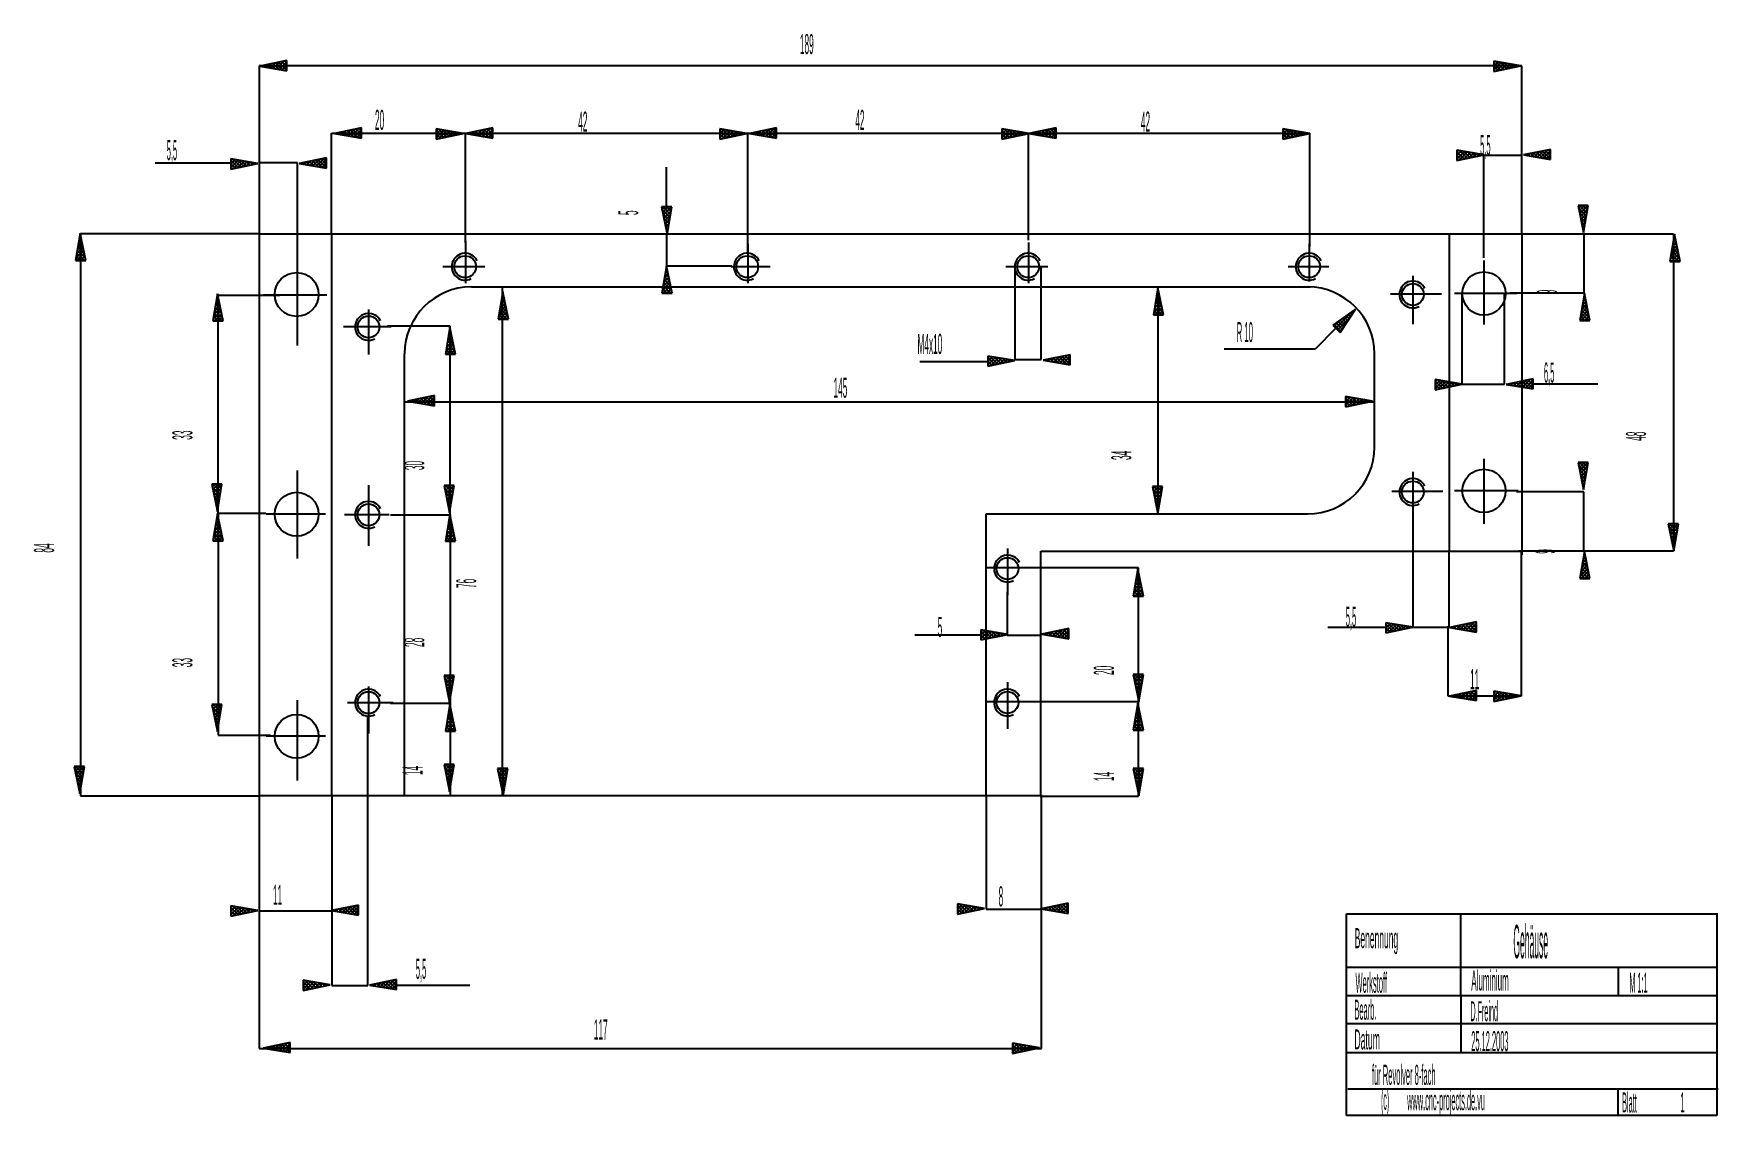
# Model space of a CAD drawing. Extents: x 1.2 to 11.13, y 0.34 to 6.71.
import ezdxf

# ---------------------------------------------------------------- set-up
doc = ezdxf.new("R2010")
doc.units = 0
doc.header["$LTSCALE"] = 10
doc.linetypes.add('DASHDOT', pattern=[1, 0.5, -0.25, 0, -0.25])
doc.layers.add('1', color=1, linetype='CONTINUOUS')

msp = doc.modelspace()

# ---------------------------------------------------------------- texts
at = {"layer": '1', "color": 1}
for s, height, width, p in [('189', 0.11811, 0.308372, (5.7172, 6.5918)), ('20', 0.11811, 0.308372, (3.213, 6.1453)), ('42', 0.11811, 0.308372, (4.4106, 6.1354)), ('42', 0.11811, 0.308372, (6.0438, 6.1453)), ('42', 0.11811, 0.308372, (7.7265, 6.1354)), ('5,5', 0.11811, 0.256977, (1.9856, 5.9667)), ('5,5', 0.11811, 0.256977, (9.7259, 5.9965)), ('R 10', 0.11811, 0.289099, (8.2907, 4.8951)), ('M4x10', 0.11811, 0.308372, (6.41, 4.8256)), ('6,5', 0.11811, 0.256977, (10.102, 4.6569)), ('145', 0.11811, 0.308372, (5.9151, 4.5676)), ('5', 0.1181, 0.308372, (6.5288, 3.1586)), ('5,5', 0.11811, 0.256977, (8.9341, 3.2182)), ('11', 0.11811, 0.308372, (9.6665, 2.851)), ('11', 0.11811, 0.308372, (2.6121, 1.5814)), ('8', 0.1181, 0.308372, (6.8881, 1.5715)), ('Benennung', 0.11811, 0.316938, (8.9867, 1.3256)), ('Gehäuse', 0.19685, 0.191631, (9.9217, 1.2662)), ('5,5', 0.11811, 0.256977, (3.4535, 1.1448)), ('Aluminium', 0.11811, 0.299806, (9.6736, 1.0762)), ('Werkstoff', 0.11811, 0.256977, (8.9914, 1.0631)), ('M 1:1', 0.11811, 0.262116, (10.6055, 1.0631)), ('Bearb.', 0.11811, 0.269825, (8.9849, 0.904)), ('D.Freind', 0.11811, 0.260189, (9.6684, 0.8951)), ('117', 0.11811, 0.308372, (4.5027, 0.7876)), ('Datum', 0.11811, 0.323791, (8.9849, 0.729)), ('25.12.2003', 0.11811, 0.277535, (9.6736, 0.7191)), ('für Revolver 8-fach ', 0.11811, 0.235134, (9.0882, 0.5205)), ('(c)', 0.11811, 0.205581, (9.1421, 0.374)), ('www.cnc-projects.de.vu', 0.11811, 0.266321, (9.2958, 0.3711)), ('Blatt', 0.11811, 0.231279, (10.562, 0.3582)), ('1', 0.1181, 0.308372, (10.9052, 0.3582))]:
    msp.add_text(s, height=height, dxfattribs=dict(at, width=width)).set_placement(p)
at = {"layer": '1', "color": 1, "width": 0.308372}
for s, height, p in [('5', 0.1181, (4.7644, 5.6436)), ('9', 0.1181, (10.1787, 5.1772)), ('33', 0.11811, (2.137, 4.3201)), ('48', 0.11811, (10.7033, 4.3139)), ('30', 0.11811, (3.503, 4.1415)), ('34', 0.11811, (7.6701, 4.201)), ('84', 0.11811, (1.3216, 3.6553)), ('9', 0.1181, (10.1688, 3.6491)), ('76', 0.11811, (3.8098, 3.4469)), ('28', 0.11811, (3.503, 3.0996)), ('33', 0.11811, (2.137, 2.9805)), ('20', 0.11811, (7.5673, 2.9347)), ('14', 0.11811, (3.4931, 2.3455)), ('14', 0.11811, (7.5673, 2.3096))]:
    msp.add_text(s, height=height, rotation=90, dxfattribs=at).set_placement(p)

# ---------------------------------------------------------------- linework, layer by layer
at = {"layer": '1', "color": 1, "linetype": 'CONTINUOUS'}
for p, q in [((2.6932, 6.5543), (2.5339, 6.521)), ((2.6932, 6.4939), (2.6932, 6.5543)), ((2.6932, 6.4939), (2.6932, 6.5543)), ((9.9709, 6.5216), (2.5314, 6.5216)), ((2.5314, 6.5216), (2.5314, 5.533)), ((2.5339, 6.521), (2.5339, 6.521)), ((2.5339, 6.521), (2.6932, 6.4939)), ((2.5464, 6.5189), (2.5425, 6.5228)), ((2.5477, 6.5239), (2.5433, 6.5194)), ((2.5713, 6.5147), (2.5596, 6.5264)), ((2.5738, 6.5294), (2.5609, 6.5164)), ((2.5962, 6.5104), (2.5767, 6.5299)), ((2.5999, 6.5348), (2.5786, 6.5134)), ((2.6211, 6.5062), (2.5938, 6.5335)), ((2.626, 6.5402), (2.5962, 6.5104)), ((2.646, 6.5019), (2.6109, 6.5371)), ((2.6521, 6.5457), (2.6138, 6.5074)), ((2.6709, 6.4977), (2.6279, 6.5406)), ((2.6782, 6.5511), (2.6315, 6.5044)), ((2.6932, 6.496), (2.645, 6.5442)), ((2.6932, 6.5455), (2.6491, 6.5014)), ((2.6932, 6.5166), (2.6621, 6.5478)), ((2.6932, 6.5248), (2.6668, 6.4984)), ((2.6932, 6.5373), (2.6792, 6.5513)), ((2.6932, 6.5042), (2.6844, 6.4954)), ((9.9649, 6.5221), (9.8056, 6.5492)), ((9.8056, 6.5492), (9.8056, 6.4888)), ((9.8056, 6.5492), (9.8056, 6.4888)), ((9.8149, 6.5476), (9.8056, 6.5383)), ((9.8326, 6.5446), (9.8056, 6.5177)), ((9.8502, 6.5416), (9.8056, 6.497)), ((9.8483, 6.4977), (9.8056, 6.5405)), ((9.8056, 6.4888), (9.9649, 6.5221)), ((9.8313, 6.4942), (9.8056, 6.5198)), ((9.8142, 6.4906), (9.8056, 6.4992)), ((9.8654, 6.5013), (9.82, 6.5468)), ((9.8679, 6.5386), (9.8214, 6.4921)), ((9.8825, 6.5049), (9.8449, 6.5425)), ((9.8855, 6.5356), (9.8475, 6.4976)), ((9.8996, 6.5084), (9.8698, 6.5383)), ((9.9032, 6.5326), (9.8736, 6.503)), ((9.9167, 6.512), (9.8947, 6.534)), ((9.9208, 6.5296), (9.8997, 6.5084)), ((9.9338, 6.5156), (9.9196, 6.5298)), ((9.9384, 6.5266), (9.9258, 6.5139)), ((9.9509, 6.5191), (9.9445, 6.5255)), ((9.9561, 6.5236), (9.9519, 6.5193)), ((9.9649, 6.5221), (9.9649, 6.5221)), ((9.9709, 5.5328), (9.9709, 6.5216)), ((3.1334, 6.1565), (2.9741, 6.1233)), ((3.1334, 6.0961), (3.1334, 6.1565)), ((3.1334, 6.0961), (3.1334, 6.1565)), ((3.9075, 6.1565), (3.7482, 6.1233)), ((3.9075, 6.0961), (3.9075, 6.1565)), ((3.9075, 6.0961), (3.9075, 6.1565)), ((5.5785, 6.1565), (5.4192, 6.1233)), ((5.5785, 6.0961), (5.5785, 6.1565)), ((5.5785, 6.0961), (5.5785, 6.1565)), ((7.2264, 6.1565), (7.0671, 6.1233)), ((7.2264, 6.0961), (7.2264, 6.1565)), ((7.2264, 6.0961), (7.2264, 6.1565)), ((2.9566, 5.5288), (2.9566, 6.1263)), ((2.9566, 6.1263), (3.7444, 6.1263)), ((2.9741, 6.1233), (2.9741, 6.1233)), ((2.9741, 6.1233), (3.1334, 6.0961)), ((2.9865, 6.1212), (2.9826, 6.1251)), ((2.9879, 6.1262), (2.9834, 6.1217)), ((3.0114, 6.1169), (2.9997, 6.1286)), ((3.014, 6.1316), (3.001, 6.1187)), ((3.0363, 6.1127), (3.0168, 6.1322)), ((3.0401, 6.1371), (3.0187, 6.1157)), ((3.0612, 6.1084), (3.0339, 6.1358)), ((3.0661, 6.1425), (3.0363, 6.1127)), ((3.0861, 6.1042), (3.051, 6.1393)), ((3.0922, 6.1479), (3.054, 6.1097)), ((3.111, 6.0999), (3.0681, 6.1429)), ((3.1183, 6.1534), (3.0716, 6.1066)), ((3.1334, 6.0983), (3.0852, 6.1465)), ((3.1334, 6.1477), (3.0893, 6.1036)), ((3.1334, 6.1189), (3.1022, 6.15)), ((3.1334, 6.1271), (3.1069, 6.1006)), ((3.1334, 6.1396), (3.1193, 6.1536)), ((3.1334, 6.1064), (3.1245, 6.0976)), ((3.733, 6.1243), (3.5737, 6.1515)), ((3.5737, 6.1515), (3.5737, 6.0911)), ((3.5737, 6.1515), (3.5737, 6.0911)), ((3.5831, 6.1499), (3.5737, 6.1406)), ((3.6007, 6.1469), (3.5737, 6.1199)), ((3.6183, 6.1439), (3.5737, 6.0993)), ((3.6165, 6.1), (3.5737, 6.1427)), ((3.5737, 6.0911), (3.733, 6.1243)), ((3.5994, 6.0964), (3.5737, 6.1221)), ((3.5823, 6.0929), (3.5737, 6.1014)), ((3.6335, 6.1036), (3.5881, 6.149)), ((3.636, 6.1409), (3.5895, 6.0944)), ((3.6506, 6.1071), (3.613, 6.1448)), ((3.6536, 6.1379), (3.6156, 6.0998)), ((3.6677, 6.1107), (3.6379, 6.1405)), ((3.6713, 6.1349), (3.6417, 6.1053)), ((3.6848, 6.1143), (3.6628, 6.1363)), ((3.6889, 6.1318), (3.6678, 6.1107)), ((3.7019, 6.1178), (3.6877, 6.1321)), ((3.7066, 6.1288), (3.6939, 6.1161)), ((3.719, 6.1214), (3.7126, 6.1278)), ((3.7242, 6.1258), (3.72, 6.1216)), ((3.733, 6.1243), (3.733, 6.1243)), ((3.7444, 6.1263), (3.7444, 5.4809)), ((3.7444, 6.1263), (5.4077, 6.1263)), ((3.7482, 6.1233), (3.7482, 6.1233)), ((3.7482, 6.1233), (3.9075, 6.0961)), ((3.7607, 6.1212), (3.7568, 6.1251)), ((3.762, 6.1262), (3.7576, 6.1217)), ((3.7856, 6.1169), (3.7739, 6.1286)), ((3.7881, 6.1316), (3.7752, 6.1187)), ((3.8105, 6.1127), (3.791, 6.1322)), ((3.8142, 6.1371), (3.7928, 6.1157)), ((3.8354, 6.1084), (3.808, 6.1358)), ((3.8403, 6.1425), (3.8105, 6.1127)), ((3.8603, 6.1042), (3.8251, 6.1393)), ((3.8664, 6.1479), (3.8281, 6.1097)), ((3.8852, 6.0999), (3.8422, 6.1429)), ((3.8925, 6.1534), (3.8458, 6.1066)), ((3.9075, 6.0983), (3.8593, 6.1465)), ((3.9075, 6.1477), (3.8634, 6.1036)), ((3.9075, 6.1189), (3.8764, 6.15)), ((3.9075, 6.1271), (3.8811, 6.1006)), ((3.9075, 6.1396), (3.8935, 6.1536)), ((3.9075, 6.1064), (3.8987, 6.0976)), ((5.404, 6.1243), (5.2447, 6.1515)), ((5.2447, 6.1515), (5.2447, 6.0911)), ((5.2447, 6.1515), (5.2447, 6.0911)), ((5.254, 6.1499), (5.2447, 6.1406)), ((5.2717, 6.1469), (5.2447, 6.1199)), ((5.2893, 6.1439), (5.2447, 6.0993)), ((5.2874, 6.1), (5.2447, 6.1427)), ((5.2447, 6.0911), (5.404, 6.1243)), ((5.2703, 6.0964), (5.2447, 6.1221)), ((5.2532, 6.0929), (5.2447, 6.1014)), ((5.3045, 6.1036), (5.259, 6.149)), ((5.3069, 6.1409), (5.2604, 6.0944)), ((5.3216, 6.1071), (5.2839, 6.1448)), ((5.3246, 6.1379), (5.2865, 6.0998)), ((5.3387, 6.1107), (5.3088, 6.1405)), ((5.3422, 6.1349), (5.3126, 6.1053)), ((5.3558, 6.1143), (5.3337, 6.1363)), ((5.3599, 6.1318), (5.3387, 6.1107)), ((5.3729, 6.1178), (5.3586, 6.1321)), ((5.3775, 6.1288), (5.3648, 6.1161)), ((5.39, 6.1214), (5.3835, 6.1278)), ((5.3952, 6.1258), (5.3909, 6.1216)), ((5.404, 6.1243), (5.404, 6.1243)), ((5.4077, 6.1263), (5.4077, 5.4271)), ((5.4077, 6.1263), (7.0633, 6.1263)), ((5.4192, 6.1233), (5.4192, 6.1233)), ((5.4192, 6.1233), (5.5785, 6.0961)), ((5.4316, 6.1212), (5.4277, 6.1251)), ((5.433, 6.1262), (5.4285, 6.1217)), ((5.4565, 6.1169), (5.4448, 6.1286)), ((5.4591, 6.1316), (5.4461, 6.1187)), ((5.4814, 6.1127), (5.4619, 6.1322)), ((5.4852, 6.1371), (5.4638, 6.1157)), ((5.5063, 6.1084), (5.479, 6.1358)), ((5.5113, 6.1425), (5.4814, 6.1127)), ((5.5313, 6.1042), (5.4961, 6.1393)), ((5.5374, 6.1479), (5.4991, 6.1097)), ((5.5562, 6.0999), (5.5132, 6.1429)), ((5.5635, 6.1534), (5.5167, 6.1066)), ((5.5785, 6.0983), (5.5303, 6.1465)), ((5.5785, 6.1477), (5.5344, 6.1036)), ((5.5785, 6.1189), (5.5474, 6.15)), ((5.5785, 6.1271), (5.552, 6.1006)), ((5.5785, 6.1396), (5.5644, 6.1536)), ((5.5785, 6.1064), (5.5697, 6.0976)), ((7.0673, 6.1243), (6.908, 6.1515)), ((6.908, 6.1515), (6.908, 6.0911)), ((6.908, 6.1515), (6.908, 6.0911)), ((6.9173, 6.1499), (6.908, 6.1406)), ((6.9349, 6.1469), (6.908, 6.1199)), ((6.9526, 6.1439), (6.908, 6.0993)), ((6.9507, 6.1), (6.908, 6.1427)), ((6.908, 6.0911), (7.0673, 6.1243)), ((6.9336, 6.0964), (6.908, 6.1221)), ((6.9165, 6.0929), (6.908, 6.1014)), ((6.9678, 6.1036), (6.9223, 6.149)), ((6.9702, 6.1409), (6.9237, 6.0944)), ((6.9849, 6.1071), (6.9472, 6.1448)), ((6.9879, 6.1379), (6.9498, 6.0998)), ((7.002, 6.1107), (6.9721, 6.1405)), ((7.0055, 6.1349), (6.9759, 6.1053)), ((7.0191, 6.1143), (6.997, 6.1363)), ((7.0232, 6.1318), (7.002, 6.1107)), ((7.0362, 6.1178), (7.0219, 6.1321)), ((7.0408, 6.1288), (7.0281, 6.1161)), ((7.0532, 6.1214), (7.0468, 6.1278)), ((7.0584, 6.1258), (7.0542, 6.1216)), ((7.0633, 6.1263), (7.0633, 5.4962)), ((7.0633, 6.1263), (8.7201, 6.1263)), ((7.0671, 6.1233), (7.0671, 6.1233)), ((7.0671, 6.1233), (7.2264, 6.0961)), ((7.0673, 6.1243), (7.0673, 6.1243)), ((7.0796, 6.1212), (7.0757, 6.1251)), ((7.0809, 6.1262), (7.0765, 6.1217)), ((7.1045, 6.1169), (7.0928, 6.1286)), ((7.107, 6.1316), (7.0941, 6.1187)), ((7.1294, 6.1127), (7.1099, 6.1322)), ((7.1331, 6.1371), (7.1118, 6.1157)), ((7.1543, 6.1084), (7.127, 6.1358)), ((7.1592, 6.1425), (7.1294, 6.1127)), ((7.1792, 6.1042), (7.144, 6.1393)), ((7.1853, 6.1479), (7.147, 6.1097)), ((7.2041, 6.0999), (7.1611, 6.1429)), ((7.2114, 6.1534), (7.1647, 6.1066)), ((7.2264, 6.0983), (7.1782, 6.1465)), ((7.2264, 6.1477), (7.1823, 6.1036)), ((7.2264, 6.1189), (7.1953, 6.15)), ((7.2264, 6.1271), (7.2, 6.1006)), ((7.2264, 6.1396), (7.2124, 6.1536)), ((7.2264, 6.1064), (7.2176, 6.0976)), ((8.7229, 6.1243), (8.5636, 6.1515)), ((8.5636, 6.1515), (8.5636, 6.0911)), ((8.5636, 6.1515), (8.5636, 6.0911)), ((8.5729, 6.1499), (8.5636, 6.1406)), ((8.5906, 6.1469), (8.5636, 6.1199)), ((8.6082, 6.1439), (8.5636, 6.0993)), ((8.6063, 6.1), (8.5636, 6.1427)), ((8.5636, 6.0911), (8.7229, 6.1243)), ((8.5892, 6.0964), (8.5636, 6.1221)), ((8.5721, 6.0929), (8.5636, 6.1014)), ((8.6234, 6.1036), (8.5779, 6.149)), ((8.6259, 6.1409), (8.5794, 6.0944)), ((8.6405, 6.1071), (8.6028, 6.1448)), ((8.6435, 6.1379), (8.6055, 6.0998)), ((8.6576, 6.1107), (8.6277, 6.1405)), ((8.6611, 6.1349), (8.6316, 6.1053)), ((8.6747, 6.1143), (8.6526, 6.1363)), ((8.6788, 6.1318), (8.6577, 6.1107)), ((8.6918, 6.1178), (8.6776, 6.1321)), ((8.6964, 6.1288), (8.6837, 6.1161)), ((8.7089, 6.1214), (8.7025, 6.1278)), ((8.7141, 6.1258), (8.7098, 6.1216)), ((8.7201, 6.1263), (8.7201, 5.4578)), ((8.7229, 6.1243), (8.7229, 6.1243)), ((2.522, 5.9476), (2.3627, 5.9748)), ((2.3627, 5.9748), (2.3627, 5.9144)), ((2.3627, 5.9748), (2.3627, 5.9144)), ((2.372, 5.9732), (2.3627, 5.9639)), ((2.3896, 5.9702), (2.3627, 5.9432)), ((2.4073, 5.9672), (2.3627, 5.9225)), ((2.4054, 5.9233), (2.3627, 5.966)), ((2.4225, 5.9268), (2.377, 5.9723)), ((2.4249, 5.9641), (2.3784, 5.9176)), ((2.4396, 5.9304), (2.4019, 5.9681)), ((2.4426, 5.9611), (2.4045, 5.9231)), ((2.4567, 5.934), (2.4268, 5.9638)), ((2.4602, 5.9581), (2.4306, 5.9285)), ((2.4738, 5.9375), (2.4517, 5.9596)), ((2.9264, 5.9798), (2.7671, 5.9466)), ((2.8331, 5.9603), (2.8117, 5.9389)), ((2.8543, 5.9317), (2.8269, 5.959)), ((2.8592, 5.9658), (2.8294, 5.9359)), ((2.8792, 5.9274), (2.844, 5.9626)), ((2.8853, 5.9712), (2.847, 5.9329)), ((2.9041, 5.9232), (2.8611, 5.9662)), ((2.9114, 5.9767), (2.8647, 5.9299)), ((2.9264, 5.9215), (2.8782, 5.9697)), ((2.9264, 5.971), (2.8823, 5.9269)), ((2.9264, 5.9422), (2.8953, 5.9733)), ((2.9264, 5.9628), (2.9124, 5.9769)), ((2.9264, 5.9194), (2.9264, 5.9798)), ((2.9264, 5.9194), (2.9264, 5.9798)), ((9.7487, 5.9985), (9.5894, 6.0256)), ((9.5894, 6.0256), (9.5894, 5.9652)), ((9.5894, 6.0256), (9.5894, 5.9652)), ((9.5988, 6.024), (9.5894, 6.0147)), ((9.6164, 6.021), (9.5894, 5.9941)), ((9.6341, 6.018), (9.5894, 5.9734)), ((9.6322, 5.9741), (9.5894, 6.0169)), ((9.5894, 5.9652), (9.7487, 5.9985)), ((9.6151, 5.9706), (9.5894, 5.9962)), ((9.598, 5.967), (9.5894, 5.9756)), ((9.6493, 5.9777), (9.6038, 6.0232)), ((9.6517, 6.015), (9.6052, 5.9685)), ((9.6664, 5.9813), (9.6287, 6.0189)), ((9.6693, 6.012), (9.6313, 5.974)), ((9.6834, 5.9848), (9.6536, 6.0147)), ((9.687, 6.009), (9.6574, 5.9794)), ((9.7005, 5.9884), (9.6785, 6.0104)), ((9.7046, 6.006), (9.6835, 5.9848)), ((9.7176, 5.992), (9.7034, 6.0062)), ((9.7223, 6.003), (9.7096, 5.9903)), ((9.7347, 5.9955), (9.7283, 6.0019)), ((9.7399, 6), (9.7357, 5.9957)), ((9.7481, 5.3916), (9.7481, 5.997)), ((9.7481, 5.997), (9.9746, 5.997)), ((9.7487, 5.9985), (9.7487, 5.9985)), ((10.1407, 6.0307), (9.9815, 5.9974)), ((9.9815, 5.9974), (9.9815, 5.9974)), ((9.9815, 5.9974), (10.1407, 5.9703)), ((9.9939, 5.9953), (9.99, 5.9992)), ((9.9952, 6.0003), (9.9908, 5.9958)), ((10.0188, 5.9911), (10.0071, 6.0028)), ((10.0213, 6.0058), (10.0084, 5.9928)), ((10.0437, 5.9868), (10.0242, 6.0063)), ((10.0474, 6.0112), (10.0261, 5.9898)), ((10.0686, 5.9826), (10.0413, 6.0099)), ((10.0735, 6.0166), (10.0437, 5.9868)), ((10.0935, 5.9783), (10.0584, 6.0135)), ((10.0996, 6.0221), (10.0613, 5.9838)), ((10.1184, 5.9741), (10.0754, 6.017)), ((10.1257, 6.0275), (10.079, 5.9808)), ((10.1407, 5.9724), (10.0925, 6.0206)), ((10.1407, 6.0219), (10.0966, 5.9778)), ((10.1407, 5.9931), (10.1096, 6.0242)), ((10.1407, 6.0012), (10.1143, 5.9748)), ((10.1407, 6.0137), (10.1267, 6.0277)), ((10.1407, 5.9806), (10.1319, 5.9718)), ((10.1407, 5.9703), (10.1407, 6.0307)), ((10.1407, 5.9703), (10.1407, 6.0307)), ((2.3622, 5.9491), (1.9177, 5.9491)), ((2.3627, 5.9144), (2.522, 5.9476)), ((2.3883, 5.9197), (2.3627, 5.9453)), ((2.3712, 5.9161), (2.3627, 5.9247)), ((2.4779, 5.9551), (2.4567, 5.934)), ((2.4909, 5.9411), (2.4766, 5.9553)), ((2.4955, 5.9521), (2.4828, 5.9394)), ((2.5079, 5.9447), (2.5015, 5.9511)), ((2.5131, 5.9491), (2.5089, 5.9449)), ((2.522, 5.9476), (2.522, 5.9476)), ((2.7564, 5.952), (2.5303, 5.952)), ((2.7564, 5.4257), (2.7564, 5.952)), ((2.7671, 5.9466), (2.7671, 5.9466)), ((2.7671, 5.9466), (2.9264, 5.9194)), ((2.7796, 5.9444), (2.7757, 5.9483)), ((2.7809, 5.9494), (2.7764, 5.945)), ((2.8045, 5.9402), (2.7928, 5.9519)), ((2.807, 5.9549), (2.7941, 5.942)), ((2.8294, 5.9359), (2.8098, 5.9555)), ((2.9264, 5.9504), (2.8999, 5.9239)), ((2.9264, 5.9297), (2.9176, 5.9209)), ((4.9318, 5.6895), (4.9318, 5.9258)), ((4.9626, 5.6912), (4.9022, 5.6912)), ((4.9022, 5.6912), (4.9354, 5.5319)), ((4.9626, 5.6912), (4.9022, 5.6912)), ((4.9192, 5.6912), (4.9051, 5.6772)), ((4.952, 5.6289), (4.9055, 5.6754)), ((4.9398, 5.6912), (4.9087, 5.6601)), ((4.955, 5.6466), (4.9104, 5.6912)), ((4.9605, 5.6912), (4.9123, 5.643)), ((4.9588, 5.6689), (4.9158, 5.6259)), ((4.958, 5.6642), (4.9311, 5.6912)), ((4.9354, 5.5319), (4.9626, 5.6912)), ((4.961, 5.6819), (4.9517, 5.6912)), ((10.3631, 5.6991), (10.3027, 5.6991)), ((10.3027, 5.6991), (10.3359, 5.5399)), ((10.3631, 5.6991), (10.3027, 5.6991)), ((10.3196, 5.6991), (10.3056, 5.6851)), ((10.3524, 5.6369), (10.3059, 5.6834)), ((10.3403, 5.6991), (10.3091, 5.668)), ((10.3554, 5.6545), (10.3108, 5.6991)), ((10.3609, 5.6991), (10.3127, 5.6509)), ((10.3593, 5.6768), (10.3163, 5.6338)), ((10.3585, 5.6722), (10.3315, 5.6991)), ((10.3359, 5.5399), (10.3631, 5.6991)), ((10.3615, 5.6898), (10.3521, 5.6991)), ((4.949, 5.6113), (4.9109, 5.6493)), ((4.946, 5.5937), (4.9164, 5.6232)), ((4.9546, 5.644), (4.9194, 5.6088)), ((4.943, 5.576), (4.9218, 5.5972)), ((4.9503, 5.6191), (4.923, 5.5917)), ((4.9461, 5.5942), (4.9265, 5.5746)), ((4.94, 5.5584), (4.9273, 5.5711)), ((4.9418, 5.5693), (4.9301, 5.5575)), ((10.3494, 5.6192), (10.3114, 5.6573)), ((10.3464, 5.6016), (10.3168, 5.6312)), ((10.355, 5.6519), (10.3198, 5.6168)), ((10.3434, 5.584), (10.3223, 5.6051)), ((10.3508, 5.627), (10.3234, 5.5997)), ((10.3465, 5.6021), (10.327, 5.5826)), ((10.3404, 5.5663), (10.3277, 5.579)), ((10.3423, 5.5772), (10.3305, 5.5655)), ((1.4753, 5.5352), (1.4481, 5.3759)), ((1.4889, 5.4699), (1.459, 5.4401)), ((1.4853, 5.487), (1.4633, 5.465)), ((1.4945, 5.4432), (1.4646, 5.473)), ((1.4817, 5.5041), (1.4675, 5.4899)), ((1.489, 5.4693), (1.4676, 5.4906)), ((1.4836, 5.4954), (1.4707, 5.5083)), ((1.4782, 5.5212), (1.4718, 5.5148)), ((1.4781, 5.5214), (1.4737, 5.5259)), ((1.4753, 5.5352), (1.4753, 5.5352)), ((1.5085, 5.3759), (1.4753, 5.5352)), ((2.5299, 5.5328), (1.4779, 5.5328)), ((1.4779, 5.5328), (1.4779, 2.2238)), ((2.5299, 5.5328), (9.9709, 5.5328)), ((2.5299, 5.5328), (2.5299, 2.2257)), ((2.9566, 5.5288), (2.9566, 2.2269)), ((4.9369, 5.5407), (4.9327, 5.545)), ((4.9336, 5.3426), (4.9336, 5.5347)), ((4.9376, 5.5444), (4.9337, 5.5405)), ((4.9354, 5.5319), (4.9354, 5.5319)), ((9.5442, 5.5288), (9.5442, 3.667)), ((9.9709, 5.5328), (9.9709, 3.643)), ((9.9709, 5.5328), (10.8654, 5.5328)), ((10.3374, 5.5487), (10.3332, 5.5529)), ((10.338, 5.5523), (10.3341, 5.5484)), ((10.3359, 5.5399), (10.3359, 5.5399)), ((10.3363, 5.533), (10.3363, 5.1834)), ((10.8714, 5.5302), (10.8442, 5.3709)), ((10.885, 5.4649), (10.8552, 5.435)), ((10.8814, 5.4819), (10.8594, 5.4599)), ((10.8906, 5.4381), (10.8608, 5.4679)), ((10.8779, 5.499), (10.8637, 5.4848)), ((10.8851, 5.4642), (10.8638, 5.4855)), ((10.8654, 5.5328), (10.8654, 3.6644)), ((10.8797, 5.4903), (10.8668, 5.5032)), ((10.8743, 5.5161), (10.8679, 5.5097)), ((10.8743, 5.5164), (10.8698, 5.5208)), ((10.8714, 5.5302), (10.8714, 5.5302)), ((10.9046, 5.3709), (10.8714, 5.5302)), ((1.4481, 5.3759), (1.5085, 5.3759)), ((1.4481, 5.3759), (1.5085, 5.3759)), ((1.4584, 5.3759), (1.4496, 5.3848)), ((1.496, 5.4358), (1.4505, 5.3903)), ((1.4791, 5.3759), (1.4526, 5.4024)), ((1.4924, 5.4528), (1.4548, 5.4152)), ((1.4997, 5.3759), (1.4556, 5.4201)), ((1.4996, 5.4187), (1.4568, 5.3759)), ((1.5053, 5.391), (1.4586, 5.4377)), ((1.4999, 5.4171), (1.4616, 5.4553)), ((1.5031, 5.4016), (1.4775, 5.3759)), ((1.5067, 5.3845), (1.4981, 5.3759)), ((10.8442, 5.3709), (10.9046, 5.3709)), ((10.8442, 5.3709), (10.9046, 5.3709)), ((10.8545, 5.3709), (10.8457, 5.3797)), ((10.8921, 5.4307), (10.8467, 5.3852)), ((10.8752, 5.3709), (10.8487, 5.3973)), ((10.8886, 5.4478), (10.8509, 5.4101)), ((10.8958, 5.3709), (10.8517, 5.415)), ((10.8957, 5.4136), (10.853, 5.3709)), ((10.9015, 5.3859), (10.8547, 5.4326)), ((10.896, 5.412), (10.8578, 5.4503)), ((10.8993, 5.3965), (10.8736, 5.3709)), ((10.9028, 5.3794), (10.8943, 5.3709)), ((4.9308, 5.3434), (4.9036, 5.1841)), ((4.9444, 5.2781), (4.9145, 5.2483)), ((4.9554, 5.2252), (4.9171, 5.2635)), ((4.9408, 5.2952), (4.9188, 5.2732)), ((4.95, 5.2513), (4.9201, 5.2812)), ((4.9373, 5.3123), (4.923, 5.2981)), ((4.9445, 5.2774), (4.9232, 5.2988)), ((4.9391, 5.3035), (4.9262, 5.3164)), ((4.9337, 5.3294), (4.9273, 5.323)), ((4.9336, 5.3296), (4.9292, 5.3341)), ((4.9308, 5.3434), (4.9308, 5.3434)), ((4.964, 5.1841), (4.9308, 5.3434)), ((5.3169, 5.3426), (4.9336, 5.3426)), ((6.9843, 5.3389), (6.9843, 4.7921)), ((7.1383, 4.7921), (7.1383, 5.3389)), ((2.2856, 5.1793), (2.2584, 5.02)), ((2.2885, 5.1652), (2.2821, 5.1588)), ((2.2885, 5.1655), (2.284, 5.1699)), ((2.2856, 5.1793), (2.2856, 5.1793)), ((2.3188, 5.02), (2.2856, 5.1793)), ((2.2883, 3.8849), (2.2883, 5.1719)), ((2.2883, 5.1719), (2.6525, 5.1719)), ((3.7813, 5.2202), (8.7233, 5.2202)), ((3.9664, 5.1905), (3.9392, 5.0312)), ((3.9747, 5.1506), (3.9618, 5.1635)), ((3.9625, 5.2195), (3.9625, 2.2297)), ((3.9694, 5.1765), (3.9629, 5.1701)), ((3.9693, 5.1767), (3.9648, 5.1812)), ((3.9664, 5.1905), (3.9664, 5.1905)), ((3.9997, 5.0312), (3.9664, 5.1905)), ((4.9036, 5.1841), (4.964, 5.1841)), ((4.9036, 5.1841), (4.964, 5.1841)), ((4.9139, 5.1841), (4.9051, 5.1929)), ((4.9515, 5.2439), (4.906, 5.1984)), ((4.9346, 5.1841), (4.9081, 5.2106)), ((4.9479, 5.261), (4.9103, 5.2234)), ((4.9552, 5.1841), (4.9111, 5.2282)), ((4.9551, 5.2268), (4.9123, 5.1841)), ((4.9609, 5.1991), (4.9141, 5.2459)), ((4.9586, 5.2097), (4.933, 5.1841)), ((4.9622, 5.1927), (4.9537, 5.1841)), ((7.8272, 5.2149), (7.8, 5.0556)), ((7.8373, 5.1666), (7.8152, 5.1446)), ((7.8337, 5.1837), (7.8195, 5.1695)), ((7.841, 5.1489), (7.8196, 5.1702)), ((7.8355, 5.175), (7.8226, 5.1879)), ((7.8301, 5.2008), (7.8237, 5.1944)), ((7.8301, 5.2011), (7.8256, 5.2055)), ((7.8272, 5.2149), (7.8272, 5.2149)), ((7.8604, 5.0556), (7.8272, 5.2149)), ((7.8273, 5.2203), (7.8273, 3.881)), ((9.6185, 5.1813), (9.6185, 4.6474)), ((9.8688, 4.6474), (9.8688, 5.1878)), ((10.3363, 5.1834), (9.9033, 5.1834)), ((10.34, 5.1816), (10.3128, 5.0223)), ((10.3429, 5.1675), (10.3365, 5.1611)), ((10.3428, 5.1678), (10.3384, 5.1723)), ((10.34, 5.1816), (10.34, 5.1816)), ((10.3732, 5.0223), (10.34, 5.1816)), ((2.3063, 5.0798), (2.2608, 5.0343)), ((2.3028, 5.0969), (2.2651, 5.0592)), ((2.31, 5.02), (2.2659, 5.0641)), ((2.3157, 5.035), (2.2689, 5.0817)), ((2.2992, 5.114), (2.2693, 5.0841)), ((2.3102, 5.0611), (2.272, 5.0994)), ((2.2956, 5.1311), (2.2736, 5.109)), ((2.3048, 5.0872), (2.275, 5.117)), ((2.2921, 5.1482), (2.2778, 5.1339)), ((2.2993, 5.1133), (2.278, 5.1347)), ((2.2939, 5.1394), (2.281, 5.1523)), ((3.9872, 5.091), (3.9417, 5.0456)), ((3.9836, 5.1081), (3.9459, 5.0705)), ((3.9909, 5.0312), (3.9468, 5.0753)), ((3.9907, 5.0739), (3.948, 5.0312)), ((3.9965, 5.0462), (3.9498, 5.093)), ((3.98, 5.1252), (3.9502, 5.0954)), ((3.9911, 5.0723), (3.9528, 5.1106)), ((3.9765, 5.1423), (3.9544, 5.1203)), ((3.9856, 5.0984), (3.9558, 5.1283)), ((3.9729, 5.1594), (3.9587, 5.1452)), ((3.9802, 5.1245), (3.9588, 5.1459)), ((7.8104, 5.0556), (7.8015, 5.0644)), ((7.848, 5.1154), (7.8025, 5.0699)), ((7.831, 5.0556), (7.8046, 5.082)), ((7.8444, 5.1325), (7.8067, 5.0948)), ((7.8517, 5.0556), (7.8076, 5.0997)), ((7.8515, 5.0983), (7.8088, 5.0556)), ((7.8573, 5.0706), (7.8106, 5.1173)), ((7.8408, 5.1496), (7.811, 5.1197)), ((7.8519, 5.0967), (7.8136, 5.135)), ((7.8464, 5.1228), (7.8166, 5.1526)), ((7.8551, 5.0812), (7.8295, 5.0556)), ((7.8587, 5.0641), (7.8501, 5.0556)), ((8.9905, 5.0885), (8.8587, 4.995)), ((8.9746, 5.0771), (8.8756, 4.9781)), ((8.9014, 4.9523), (8.9905, 5.0885)), ((8.9709, 5.0584), (8.9614, 5.0678)), ((8.979, 5.0709), (8.9735, 5.0764)), ((8.9872, 5.0834), (8.9856, 5.085)), ((8.9905, 5.0885), (8.9905, 5.0885)), ((10.3607, 5.0821), (10.3152, 5.0366)), ((10.3572, 5.0992), (10.3195, 5.0615)), ((10.3644, 5.0223), (10.3203, 5.0664)), ((10.3643, 5.065), (10.3216, 5.0223)), ((10.3701, 5.0373), (10.3233, 5.084)), ((10.3536, 5.1163), (10.3237, 5.0864)), ((10.3646, 5.0634), (10.3263, 5.1017)), ((10.35, 5.1334), (10.328, 5.1113)), ((10.3592, 5.0895), (10.3293, 5.1193)), ((10.3465, 5.1505), (10.3322, 5.1362)), ((10.3537, 5.1156), (10.3324, 5.137)), ((10.3483, 5.1417), (10.3354, 5.1546)), ((2.2584, 5.02), (2.3188, 5.02)), ((2.2584, 5.02), (2.3188, 5.02)), ((2.2687, 5.02), (2.2599, 5.0288)), ((2.2894, 5.02), (2.2629, 5.0464)), ((2.3099, 5.0627), (2.2672, 5.02)), ((2.3135, 5.0456), (2.2878, 5.02)), ((2.317, 5.0285), (2.3085, 5.02)), ((3.6555, 4.9887), (3.2864, 4.9887)), ((3.655, 4.9832), (3.6279, 4.8239)), ((3.658, 4.9692), (3.6516, 4.9628)), ((3.6579, 4.9694), (3.6535, 4.9739)), ((3.655, 4.9832), (3.655, 4.9832)), ((3.6883, 4.8239), (3.655, 4.9832)), ((3.6555, 3.8788), (3.6555, 4.9887)), ((3.9392, 5.0312), (3.9997, 5.0312)), ((3.9392, 5.0312), (3.9997, 5.0312)), ((3.9496, 5.0312), (3.9408, 5.04)), ((3.9702, 5.0312), (3.9438, 5.0577)), ((3.9943, 5.0569), (3.9687, 5.0312)), ((3.9979, 5.0398), (3.9893, 5.0312)), ((7.8, 5.0556), (7.8604, 5.0556)), ((7.8, 5.0556), (7.8604, 5.0556)), ((8.8742, 4.9756), (8.7529, 4.854)), ((8.8587, 4.995), (8.9014, 4.9523)), ((8.8587, 4.995), (8.9014, 4.9523)), ((8.9055, 4.9586), (8.8647, 4.9993)), ((8.9037, 5.027), (8.8652, 4.9885)), ((8.9136, 4.971), (8.8768, 5.0079)), ((8.9602, 5.0421), (8.8859, 4.9678)), ((8.9218, 4.9835), (8.8889, 5.0164)), ((8.921, 4.9822), (8.8962, 4.9575)), ((8.93, 4.996), (8.901, 5.025)), ((8.9382, 5.0085), (8.9131, 5.0336)), ((8.9463, 5.021), (8.9252, 5.0421)), ((8.9545, 5.0335), (8.9373, 5.0507)), ((8.9627, 5.0459), (8.9493, 5.0593)), ((10.3128, 5.0223), (10.3732, 5.0223)), ((10.3128, 5.0223), (10.3732, 5.0223)), ((10.3231, 5.0223), (10.3143, 5.0311)), ((10.3438, 5.0223), (10.3173, 5.0488)), ((10.3678, 5.0479), (10.3422, 5.0223)), ((10.3714, 5.0308), (10.3629, 5.0223)), ((3.6758, 4.8837), (3.6303, 4.8383)), ((3.6722, 4.9008), (3.6346, 4.8632)), ((3.6795, 4.8239), (3.6354, 4.868)), ((3.6794, 4.8666), (3.6366, 4.8239)), ((3.6851, 4.8389), (3.6384, 4.8857)), ((3.6687, 4.9179), (3.6388, 4.8881)), ((3.6797, 4.865), (3.6414, 4.9033)), ((3.6651, 4.935), (3.6431, 4.913)), ((3.6742, 4.8911), (3.6444, 4.921)), ((3.6615, 4.9521), (3.6473, 4.9379)), ((3.6688, 4.9172), (3.6474, 4.9386)), ((3.6634, 4.9433), (3.6504, 4.9562)), ((3.3876, 2.2269), (3.3876, 4.8265)), ((3.6279, 4.8239), (3.6883, 4.8239)), ((3.6279, 4.8239), (3.6883, 4.8239)), ((3.6382, 4.8239), (3.6294, 4.8327)), ((3.6588, 4.8239), (3.6324, 4.8504)), ((3.6829, 4.8496), (3.6573, 4.8239)), ((3.6865, 4.8325), (3.6779, 4.8239)), ((6.8238, 4.7796), (6.4236, 4.7796)), ((6.9838, 4.7863), (6.8246, 4.8134)), ((6.8246, 4.8134), (6.8246, 4.753)), ((6.8246, 4.8134), (6.8246, 4.753)), ((6.8339, 4.8118), (6.8246, 4.8025)), ((6.8515, 4.8088), (6.8246, 4.7819)), ((6.8692, 4.8058), (6.8246, 4.7612)), ((6.8673, 4.7619), (6.8246, 4.8047)), ((6.8246, 4.753), (6.9838, 4.7863)), ((6.8502, 4.7584), (6.8246, 4.784)), ((6.8844, 4.7655), (6.8389, 4.811)), ((6.8868, 4.8028), (6.8403, 4.7563)), ((6.9015, 4.7691), (6.8638, 4.8067)), ((6.9045, 4.7998), (6.8664, 4.7618)), ((6.9186, 4.7726), (6.8887, 4.8025)), ((6.9221, 4.7968), (6.8925, 4.7672)), ((6.9356, 4.7762), (6.9136, 4.7982)), ((6.9397, 4.7938), (6.9186, 4.7726)), ((6.9527, 4.7798), (6.9385, 4.794)), ((6.9574, 4.7908), (6.9447, 4.7781)), ((6.9698, 4.7833), (6.9634, 4.7897)), ((6.975, 4.7878), (6.9708, 4.7835)), ((6.9838, 4.7863), (6.9838, 4.7863)), ((6.9843, 4.7921), (7.1383, 4.7921)), ((7.3108, 4.8213), (7.1515, 4.788)), ((7.1515, 4.788), (7.1515, 4.788)), ((7.1515, 4.788), (7.3108, 4.7608)), ((7.1639, 4.7859), (7.16, 4.7898)), ((7.1653, 4.7909), (7.1608, 4.7864)), ((7.1888, 4.7817), (7.1771, 4.7934)), ((7.1914, 4.7963), (7.1785, 4.7834)), ((7.2137, 4.7774), (7.1942, 4.7969)), ((7.2175, 4.8018), (7.1961, 4.7804)), ((7.2387, 4.7732), (7.2113, 4.8005)), ((7.2436, 4.8072), (7.2137, 4.7774)), ((7.2636, 4.7689), (7.2284, 4.8041)), ((7.2697, 4.8127), (7.2314, 4.7744)), ((7.2885, 4.7647), (7.2455, 4.8076)), ((7.2958, 4.8181), (7.249, 4.7714)), ((7.3108, 4.763), (7.2626, 4.8112)), ((7.3108, 4.8125), (7.2667, 4.7684)), ((7.3108, 4.7836), (7.2797, 4.8148)), ((7.3108, 4.7918), (7.2843, 4.7654)), ((7.3108, 4.8043), (7.2968, 4.8183)), ((7.3108, 4.7712), (7.302, 4.7624)), ((7.3108, 4.7608), (7.3108, 4.8213)), ((7.3108, 4.7608), (7.3108, 4.8213)), ((8.7529, 4.854), (8.2178, 4.854)), ((9.103, 4.2767), (9.103, 4.8265)), ((6.8331, 4.7548), (6.8246, 4.7634)), ((9.6204, 4.6475), (9.4611, 4.6747)), ((9.4611, 4.6747), (9.4611, 4.6143)), ((9.4611, 4.6747), (9.4611, 4.6143)), ((9.4704, 4.6731), (9.4611, 4.6638)), ((9.4881, 4.6701), (9.4611, 4.6431)), ((9.5057, 4.6671), (9.4611, 4.6225)), ((9.5209, 4.6268), (9.4754, 4.6723)), ((9.538, 4.6303), (9.5003, 4.668)), ((10.0381, 4.6797), (9.8788, 4.6465)), ((9.9969, 4.6712), (9.9587, 4.6329)), ((10.0157, 4.6231), (9.9728, 4.6661)), ((10.023, 4.6766), (9.9763, 4.6299)), ((10.0381, 4.6215), (9.9899, 4.6697)), ((10.0381, 4.671), (9.994, 4.6268)), ((10.0381, 4.6421), (10.0069, 4.6732)), ((10.0381, 4.6628), (10.024, 4.6768)), ((10.0381, 4.6193), (10.0381, 4.6797)), ((10.0381, 4.6193), (10.0381, 4.6797)), ((3.5647, 4.5804), (3.4054, 4.5471)), ((3.5236, 4.5718), (3.4853, 4.5335)), ((3.5497, 4.5772), (3.503, 4.5305)), ((3.5647, 4.5221), (3.5165, 4.5703)), ((3.5647, 4.5716), (3.5206, 4.5275)), ((3.5647, 4.5428), (3.5336, 4.5739)), ((3.5647, 4.5634), (3.5507, 4.5774)), ((3.5647, 4.52), (3.5647, 4.5804)), ((3.5647, 4.52), (3.5647, 4.5804)), ((9.0915, 4.5482), (8.9322, 4.5753)), ((8.9322, 4.5753), (8.9322, 4.5149)), ((8.9322, 4.5753), (8.9322, 4.5149)), ((8.9415, 4.5738), (8.9322, 4.5644)), ((8.9591, 4.5707), (8.9322, 4.5438)), ((8.9768, 4.5677), (8.9322, 4.5231)), ((8.992, 4.5274), (8.9465, 4.5729)), ((9.0091, 4.531), (8.9714, 4.5687)), ((9.5038, 4.6232), (9.4611, 4.6659)), ((9.4611, 4.6143), (9.6204, 4.6475)), ((9.4867, 4.6197), (9.4611, 4.6453)), ((9.4697, 4.6161), (9.4611, 4.6246)), ((9.5234, 4.6641), (9.4769, 4.6176)), ((9.541, 4.6611), (9.503, 4.623)), ((9.5551, 4.6339), (9.5252, 4.6638)), ((9.5586, 4.6581), (9.5291, 4.6285)), ((9.5722, 4.6375), (9.5501, 4.6595)), ((9.5763, 4.6551), (9.5552, 4.6339)), ((9.5893, 4.641), (9.5751, 4.6553)), ((9.5939, 4.652), (9.5812, 4.6394)), ((9.6064, 4.6446), (9.6, 4.651)), ((9.6116, 4.649), (9.6073, 4.6448)), ((9.6185, 4.6474), (9.8688, 4.6474)), ((9.6204, 4.6475), (9.6204, 4.6475)), ((9.8788, 4.6465), (9.8788, 4.6465)), ((9.8788, 4.6465), (10.0381, 4.6193)), ((9.8912, 4.6444), (9.8873, 4.6483)), ((9.8926, 4.6494), (9.8881, 4.6449)), ((9.9161, 4.6401), (9.9044, 4.6519)), ((9.9187, 4.6548), (9.9057, 4.6419)), ((9.941, 4.6359), (9.9215, 4.6554)), ((9.9448, 4.6603), (9.9234, 4.6389)), ((9.9659, 4.6316), (9.9386, 4.659)), ((9.9709, 4.6657), (9.941, 4.6359)), ((9.9908, 4.6274), (9.9557, 4.6625)), ((10.0381, 4.6503), (10.0116, 4.6238)), ((10.0381, 4.6297), (10.0292, 4.6208)), ((10.037, 4.6496), (10.4204, 4.6496)), ((3.3848, 4.544), (9.1018, 4.544)), ((3.4054, 4.5471), (3.4054, 4.5471)), ((3.4054, 4.5471), (3.5647, 4.52)), ((3.4179, 4.545), (3.414, 4.5489)), ((3.4192, 4.55), (3.4147, 4.5456)), ((3.4428, 4.5408), (3.4311, 4.5525)), ((3.4453, 4.5555), (3.4324, 4.5425)), ((3.4677, 4.5365), (3.4482, 4.5561)), ((3.4714, 4.5609), (3.45, 4.5395)), ((3.4926, 4.5323), (3.4652, 4.5596)), ((3.4975, 4.5663), (3.4677, 4.5365)), ((3.5175, 4.528), (3.4823, 4.5632)), ((3.5424, 4.5238), (3.4994, 4.5667)), ((3.5647, 4.5509), (3.5382, 4.5245)), ((3.5647, 4.5303), (3.5559, 4.5215)), ((8.9749, 4.5239), (8.9322, 4.5666)), ((8.9322, 4.5149), (9.0915, 4.5482)), ((8.9578, 4.5203), (8.9322, 4.5459)), ((8.9407, 4.5167), (8.9322, 4.5253)), ((8.9944, 4.5647), (8.9479, 4.5182)), ((9.0121, 4.5617), (8.974, 4.5237)), ((9.0262, 4.5345), (8.9963, 4.5644)), ((9.0297, 4.5587), (9.0001, 4.5291)), ((9.0433, 4.5381), (9.0212, 4.5602)), ((9.0474, 4.5557), (9.0262, 4.5346)), ((9.0604, 4.5417), (9.0461, 4.5559)), ((9.065, 4.5527), (9.0523, 4.54)), ((9.0774, 4.5452), (9.071, 4.5517)), ((9.0827, 4.5497), (9.0784, 4.5454)), ((9.0915, 4.5482), (9.0915, 4.5482)), ((10.3631, 4.1864), (10.3027, 4.1864)), ((10.3027, 4.1864), (10.3359, 4.0272)), ((10.3631, 4.1864), (10.3027, 4.1864)), ((10.3196, 4.1864), (10.3056, 4.1724)), ((10.3524, 4.1242), (10.3059, 4.1707)), ((10.3403, 4.1864), (10.3091, 4.1553)), ((10.3554, 4.1418), (10.3108, 4.1864)), ((10.3609, 4.1864), (10.3127, 4.1382)), ((10.3585, 4.1595), (10.3315, 4.1864)), ((10.3359, 4.0272), (10.3631, 4.1864)), ((10.3615, 4.1771), (10.3521, 4.1864)), ((10.3494, 4.1066), (10.3114, 4.1446)), ((10.3593, 4.1641), (10.3163, 4.1212)), ((10.3464, 4.0889), (10.3168, 4.1185)), ((10.355, 4.1392), (10.3198, 4.1041)), ((10.3434, 4.0713), (10.3223, 4.0924)), ((10.3508, 4.1143), (10.3234, 4.087)), ((10.3465, 4.0894), (10.327, 4.0699)), ((2.3112, 4.0578), (2.2508, 4.0578)), ((2.2508, 4.0578), (2.284, 3.8985)), ((2.3112, 4.0578), (2.2508, 4.0578)), ((2.2678, 4.0578), (2.2537, 4.0438)), ((2.3006, 3.9956), (2.2541, 4.0421)), ((2.2884, 4.0578), (2.2573, 4.0267)), ((2.3036, 4.0132), (2.259, 4.0578)), ((2.2976, 3.9779), (2.2595, 4.016)), ((2.3091, 4.0578), (2.2609, 4.0096)), ((2.3074, 4.0355), (2.2644, 3.9925)), ((2.2946, 3.9603), (2.265, 3.9899)), ((2.3032, 4.0106), (2.268, 3.9754)), ((2.2989, 3.9857), (2.2716, 3.9583)), ((2.3066, 4.0309), (2.2797, 4.0578)), ((2.284, 3.8985), (2.3112, 4.0578)), ((2.3096, 4.0485), (2.3003, 4.0578)), ((3.6802, 4.0507), (3.6198, 4.0507)), ((3.6198, 4.0507), (3.653, 3.8914)), ((3.6802, 4.0507), (3.6198, 4.0507)), ((3.6367, 4.0507), (3.6227, 4.0366)), ((3.6695, 3.9884), (3.623, 4.0349)), ((3.6574, 4.0507), (3.6262, 4.0195)), ((3.6725, 4.0061), (3.6279, 4.0507)), ((3.6665, 3.9708), (3.6285, 4.0088)), ((3.678, 4.0507), (3.6298, 4.0025)), ((3.6763, 4.0283), (3.6334, 3.9854)), ((3.6635, 3.9531), (3.6339, 3.9827)), ((3.6721, 4.0034), (3.6369, 3.9683)), ((3.6678, 3.9785), (3.6405, 3.9512)), ((3.6756, 4.0237), (3.6486, 4.0507)), ((3.653, 3.8914), (3.6802, 4.0507)), ((3.6786, 4.0413), (3.6692, 4.0507)), ((7.8545, 4.0452), (7.7941, 4.0452)), ((7.7941, 4.0452), (7.8273, 3.8859)), ((7.8545, 4.0452), (7.7941, 4.0452)), ((7.8111, 4.0452), (7.797, 4.0311)), ((7.8439, 3.9829), (7.7974, 4.0294)), ((7.8317, 4.0452), (7.8006, 4.0141)), ((7.8469, 4.0006), (7.8023, 4.0452)), ((7.8409, 3.9653), (7.8028, 4.0033)), ((7.8524, 4.0452), (7.8042, 3.997)), ((7.8507, 4.0229), (7.8077, 3.9799)), ((7.8379, 3.9476), (7.8083, 3.9772)), ((7.8465, 3.9979), (7.8113, 3.9628)), ((7.8422, 3.973), (7.8149, 3.9457)), ((7.8499, 4.0182), (7.823, 4.0452)), ((7.8273, 3.8859), (7.8545, 4.0452)), ((7.8529, 4.0359), (7.8436, 4.0452)), ((10.3363, 4.014), (9.9394, 4.014)), ((10.3404, 4.0536), (10.3277, 4.0663)), ((10.3423, 4.0645), (10.3305, 4.0528)), ((10.3374, 4.036), (10.3332, 4.0402)), ((10.338, 4.0396), (10.3341, 4.0357)), ((10.3359, 4.0272), (10.3359, 4.0272)), ((10.3363, 3.6644), (10.3363, 4.014)), ((2.2856, 3.8832), (2.2584, 3.7239)), ((2.2916, 3.9426), (2.2704, 3.9638)), ((2.2947, 3.9608), (2.2751, 3.9413)), ((2.2886, 3.925), (2.2759, 3.9377)), ((2.2904, 3.9359), (2.2787, 3.9242)), ((2.2855, 3.9074), (2.2813, 3.9116)), ((2.2862, 3.911), (2.2823, 3.9071)), ((2.284, 3.8985), (2.284, 3.8985)), ((2.2885, 3.8694), (2.284, 3.8739)), ((2.2856, 3.8832), (2.2856, 3.8832)), ((2.3188, 3.7239), (2.2856, 3.8832)), ((2.5705, 3.8849), (2.2883, 3.8849)), ((2.2883, 3.8849), (2.2883, 2.5797)), ((3.3036, 3.8788), (3.6555, 3.8788)), ((3.655, 3.8819), (3.6279, 3.7226)), ((3.6605, 3.9355), (3.6394, 3.9566)), ((3.6636, 3.9536), (3.6441, 3.9341)), ((3.6575, 3.9178), (3.6448, 3.9305)), ((3.6593, 3.9287), (3.6476, 3.917)), ((3.6545, 3.9002), (3.6503, 3.9044)), ((3.6551, 3.9038), (3.6512, 3.8999)), ((3.653, 3.8914), (3.653, 3.8914)), ((3.6579, 3.8681), (3.6535, 3.8726)), ((3.655, 3.8819), (3.655, 3.8819)), ((3.6883, 3.7226), (3.655, 3.8819)), ((3.6555, 3.8788), (3.6555, 2.2268)), ((6.8148, 2.2269), (6.8148, 3.883)), ((6.8148, 3.883), (8.7093, 3.883)), ((7.8349, 3.93), (7.8137, 3.9511)), ((7.838, 3.9481), (7.8184, 3.9286)), ((7.8319, 3.9123), (7.8192, 3.925)), ((7.8337, 3.9232), (7.822, 3.9115)), ((7.8288, 3.8947), (7.8246, 3.8989)), ((7.8295, 3.8983), (7.8256, 3.8944)), ((7.8273, 3.8859), (7.8273, 3.8859)), ((9.3312, 3.2136), (9.3312, 3.8862)), ((2.3063, 3.7837), (2.2608, 3.7382)), ((2.3028, 3.8008), (2.2651, 3.7631)), ((2.3157, 3.7389), (2.2689, 3.7856)), ((2.2992, 3.8179), (2.2693, 3.788)), ((2.3102, 3.765), (2.272, 3.8033)), ((2.2956, 3.835), (2.2736, 3.8129)), ((2.3048, 3.7911), (2.275, 3.8209)), ((2.2921, 3.8521), (2.2778, 3.8378)), ((2.2993, 3.8172), (2.278, 3.8386)), ((2.2939, 3.8433), (2.281, 3.8562)), ((2.2885, 3.8692), (2.2821, 3.8627)), ((3.6758, 3.7824), (3.6303, 3.737)), ((3.6722, 3.7995), (3.6346, 3.7619)), ((3.6851, 3.7376), (3.6384, 3.7844)), ((3.6687, 3.8166), (3.6388, 3.7868)), ((3.6797, 3.7637), (3.6414, 3.802)), ((3.6651, 3.8337), (3.6431, 3.8117)), ((3.6742, 3.7898), (3.6444, 3.8197)), ((3.6615, 3.8508), (3.6473, 3.8366)), ((3.6688, 3.8159), (3.6474, 3.8373)), ((3.6634, 3.842), (3.6504, 3.8549)), ((3.658, 3.8679), (3.6516, 3.8615)), ((10.8945, 3.8247), (10.8341, 3.8247)), ((10.8341, 3.8247), (10.8673, 3.6654)), ((10.8945, 3.8247), (10.8341, 3.8247)), ((10.851, 3.8247), (10.837, 3.8107)), ((10.8839, 3.7625), (10.8374, 3.809)), ((10.8717, 3.8247), (10.8406, 3.7936)), ((10.8869, 3.7801), (10.8423, 3.8247)), ((10.8808, 3.7448), (10.8428, 3.7829)), ((10.8923, 3.8247), (10.8441, 3.7765)), ((10.8907, 3.8024), (10.8477, 3.7594)), ((10.8864, 3.7775), (10.8513, 3.7423)), ((10.8899, 3.7978), (10.8629, 3.8247)), ((10.8673, 3.6654), (10.8945, 3.8247)), ((10.8929, 3.8154), (10.8836, 3.8247)), ((2.2584, 3.7239), (2.3188, 3.7239)), ((2.2584, 3.7239), (2.3188, 3.7239)), ((2.2687, 3.7239), (2.2599, 3.7327)), ((2.2894, 3.7239), (2.2629, 3.7504)), ((2.31, 3.7239), (2.2659, 3.768)), ((2.3099, 3.7666), (2.2672, 3.7239)), ((2.3135, 3.7495), (2.2878, 3.7239)), ((2.317, 3.7324), (2.3085, 3.7239)), ((3.6279, 3.7226), (3.6883, 3.7226)), ((3.6279, 3.7226), (3.6883, 3.7226)), ((3.6382, 3.7226), (3.6294, 3.7314)), ((3.6588, 3.7226), (3.6324, 3.7491)), ((3.6795, 3.7226), (3.6354, 3.7667)), ((3.6794, 3.7653), (3.6366, 3.7226)), ((3.6829, 3.7483), (3.6573, 3.7226)), ((3.6865, 3.7312), (3.6779, 3.7226)), ((10.8778, 3.7272), (10.8482, 3.7568)), ((10.8748, 3.7095), (10.8537, 3.7307)), ((10.8822, 3.7526), (10.8548, 3.7252)), ((10.8779, 3.7277), (10.8584, 3.7082)), ((10.8718, 3.6919), (10.8591, 3.7046)), ((10.8737, 3.7028), (10.8619, 3.6911)), ((10.8688, 3.6743), (10.8646, 3.6785)), ((10.8694, 3.6779), (10.8655, 3.674)), ((7.1362, 2.2257), (7.1362, 3.6643)), ((7.1362, 3.6643), (9.9646, 3.6643)), ((9.5409, 3.6676), (9.5409, 3.2136)), ((10.8654, 3.6644), (9.9514, 3.6644)), ((9.9686, 3.6676), (9.9686, 2.8101)), ((10.34, 3.6623), (10.3128, 3.503)), ((10.3572, 3.5799), (10.3195, 3.5423)), ((10.3536, 3.597), (10.3237, 3.5672)), ((10.3646, 3.5441), (10.3263, 3.5824)), ((10.35, 3.6141), (10.328, 3.5921)), ((10.3592, 3.5702), (10.3293, 3.6001)), ((10.3465, 3.6312), (10.3322, 3.617)), ((10.3537, 3.5963), (10.3324, 3.6177)), ((10.3483, 3.6224), (10.3354, 3.6353)), ((10.3429, 3.6483), (10.3365, 3.6419)), ((10.3428, 3.6485), (10.3384, 3.653)), ((10.34, 3.6623), (10.34, 3.6623)), ((10.3732, 3.503), (10.34, 3.6623)), ((10.8673, 3.6654), (10.8673, 3.6654)), ((7.7125, 3.5667), (7.1003, 3.5667)), ((7.7088, 3.5591), (7.6817, 3.3998)), ((7.726, 3.4767), (7.6884, 3.439)), ((7.7225, 3.4938), (7.6926, 3.4639)), ((7.7335, 3.4409), (7.6952, 3.4792)), ((7.7189, 3.5109), (7.6969, 3.4888)), ((7.728, 3.467), (7.6982, 3.4968)), ((7.7153, 3.528), (7.7011, 3.5137)), ((7.7226, 3.4931), (7.7012, 3.5145)), ((7.7172, 3.5192), (7.7042, 3.5321)), ((7.7118, 3.5451), (7.7054, 3.5386)), ((7.7117, 3.5453), (7.7072, 3.5498)), ((7.7088, 3.5591), (7.7088, 3.5591)), ((7.7421, 3.3998), (7.7088, 3.5591)), ((7.7125, 2.7764), (7.7125, 3.5667)), ((10.3128, 3.503), (10.3732, 3.503)), ((10.3128, 3.503), (10.3732, 3.503)), ((10.3231, 3.503), (10.3143, 3.5118)), ((10.3607, 3.5628), (10.3152, 3.5173)), ((10.3438, 3.503), (10.3173, 3.5295)), ((10.3644, 3.503), (10.3203, 3.5471)), ((10.3643, 3.5457), (10.3216, 3.503)), ((10.3701, 3.518), (10.3233, 3.5648)), ((10.3678, 3.5287), (10.3422, 3.503)), ((10.3714, 3.5116), (10.3629, 3.503)), ((6.9395, 3.4235), (6.9395, 3.17)), ((7.6817, 3.3998), (7.7421, 3.3998)), ((7.6817, 3.3998), (7.7421, 3.3998)), ((7.692, 3.3998), (7.6832, 3.4086)), ((7.7296, 3.4596), (7.6841, 3.4141)), ((7.7126, 3.3998), (7.6862, 3.4263)), ((7.7333, 3.3998), (7.6892, 3.4439)), ((7.7332, 3.4425), (7.6904, 3.3998)), ((7.7389, 3.4148), (7.6922, 3.4615)), ((7.7367, 3.4254), (7.7111, 3.3998)), ((7.7403, 3.4083), (7.7317, 3.3998)), ((6.9431, 3.174), (6.7838, 3.2012)), ((6.7838, 3.2012), (6.7838, 3.1408)), ((6.7838, 3.2012), (6.7838, 3.1408)), ((6.7931, 3.1996), (6.7838, 3.1903)), ((6.8107, 3.1966), (6.7838, 3.1696)), ((6.8284, 3.1936), (6.7838, 3.149)), ((6.8265, 3.1497), (6.7838, 3.1924)), ((6.8436, 3.1533), (6.7981, 3.1988)), ((6.846, 3.1906), (6.7995, 3.1441)), ((6.8607, 3.1568), (6.823, 3.1945)), ((6.8637, 3.1876), (6.8256, 3.1495)), ((6.8778, 3.1604), (6.8479, 3.1903)), ((6.8813, 3.1846), (6.8517, 3.155)), ((6.8949, 3.164), (6.8728, 3.186)), ((6.899, 3.1816), (6.8778, 3.1604)), ((6.9119, 3.1675), (6.8977, 3.1818)), ((6.9166, 3.1785), (6.9039, 3.1659)), ((6.929, 3.1711), (6.9226, 3.1775)), ((7.3015, 3.2076), (7.1422, 3.1743)), ((7.156, 3.1772), (7.1515, 3.1728)), ((7.1796, 3.168), (7.1679, 3.1797)), ((7.1821, 3.1827), (7.1692, 3.1697)), ((7.2045, 3.1637), (7.185, 3.1833)), ((7.2082, 3.1881), (7.1868, 3.1667)), ((7.2294, 3.1595), (7.202, 3.1868)), ((7.2343, 3.1935), (7.2045, 3.1637)), ((7.2543, 3.1552), (7.2191, 3.1904)), ((7.2604, 3.199), (7.2221, 3.1607)), ((7.2792, 3.151), (7.2362, 3.1939)), ((7.2865, 3.2044), (7.2398, 3.1577)), ((7.3015, 3.1493), (7.2533, 3.1975)), ((7.3015, 3.1988), (7.2574, 3.1547)), ((7.3015, 3.17), (7.2704, 3.2011)), ((7.3015, 3.1781), (7.2751, 3.1517)), ((7.3015, 3.1906), (7.2875, 3.2046)), ((7.3015, 3.1472), (7.3015, 3.2076)), ((7.3015, 3.1472), (7.3015, 3.2076)), ((9.1696, 3.2139), (8.8284, 3.2139)), ((9.3294, 3.2155), (9.1701, 3.2427)), ((9.1701, 3.2427), (9.1701, 3.1823)), ((9.1701, 3.2427), (9.1701, 3.1823)), ((9.1794, 3.2411), (9.1701, 3.2318)), ((9.1971, 3.2381), (9.1701, 3.2111)), ((9.2147, 3.2351), (9.1701, 3.1905)), ((9.2128, 3.1912), (9.1701, 3.2339)), ((9.1701, 3.1823), (9.3294, 3.2155)), ((9.1957, 3.1877), (9.1701, 3.2133)), ((9.1786, 3.1841), (9.1701, 3.1926)), ((9.2299, 3.1948), (9.1844, 3.2403)), ((9.2324, 3.2321), (9.1859, 3.1856)), ((9.247, 3.1984), (9.2093, 3.236)), ((9.25, 3.2291), (9.212, 3.191)), ((9.2641, 3.2019), (9.2342, 3.2318)), ((9.2676, 3.2261), (9.2381, 3.1965)), ((9.2812, 3.2055), (9.2591, 3.2275)), ((9.2853, 3.2231), (9.2641, 3.2019)), ((9.2983, 3.209), (9.284, 3.2233)), ((9.3029, 3.22), (9.2902, 3.2074)), ((9.3154, 3.2126), (9.309, 3.219)), ((9.3206, 3.217), (9.3163, 3.2128)), ((9.3294, 3.2155), (9.3294, 3.2155)), ((9.5409, 3.2136), (9.3312, 3.2136)), ((9.5384, 2.8101), (9.5384, 3.2225)), ((9.7046, 3.2477), (9.5453, 3.2145)), ((9.5453, 3.2145), (9.5453, 3.2145)), ((9.5453, 3.2145), (9.7046, 3.1873)), ((9.5578, 3.2124), (9.5539, 3.2163)), ((9.5591, 3.2174), (9.5547, 3.2129)), ((9.5827, 3.2081), (9.571, 3.2199)), ((9.5852, 3.2228), (9.5723, 3.2099)), ((9.6076, 3.2039), (9.5881, 3.2234)), ((9.6113, 3.2283), (9.5899, 3.2069)), ((9.6325, 3.1996), (9.6051, 3.227)), ((9.6374, 3.2337), (9.6076, 3.2039)), ((9.6574, 3.1954), (9.6222, 3.2305)), ((9.6635, 3.2392), (9.6252, 3.2009)), ((9.6823, 3.1911), (9.6393, 3.2341)), ((9.6896, 3.2446), (9.6429, 3.1979)), ((9.7046, 3.1895), (9.6564, 3.2377)), ((9.7046, 3.239), (9.6605, 3.1949)), ((9.7046, 3.2101), (9.6735, 3.2412)), ((9.7046, 3.2183), (9.6782, 3.1918)), ((9.7046, 3.2308), (9.6906, 3.2448)), ((9.7046, 3.1977), (9.6958, 3.1888)), ((9.7046, 3.1873), (9.7046, 3.2477)), ((9.7046, 3.1873), (9.7046, 3.2477)), ((6.7787, 3.169), (6.3954, 3.169)), ((6.7838, 3.1408), (6.9431, 3.174)), ((6.8094, 3.1461), (6.7838, 3.1718)), ((6.7923, 3.1426), (6.7838, 3.1511)), ((6.9342, 3.1755), (6.93, 3.1713)), ((6.9395, 3.17), (7.134, 3.17)), ((6.9431, 3.174), (6.9431, 3.174)), ((7.1422, 3.1743), (7.1422, 3.1743)), ((7.1422, 3.1743), (7.3015, 3.1472)), ((7.1547, 3.1722), (7.1508, 3.1761)), ((7.3015, 3.1575), (7.2927, 3.1487)), ((3.6802, 2.9322), (3.6198, 2.9322)), ((3.6198, 2.9322), (3.653, 2.7729)), ((3.6802, 2.9322), (3.6198, 2.9322)), ((3.6367, 2.9322), (3.6227, 2.9181)), ((3.6695, 2.8699), (3.623, 2.9164)), ((3.6574, 2.9322), (3.6262, 2.901)), ((3.6725, 2.8876), (3.6279, 2.9322)), ((3.6665, 2.8523), (3.6285, 2.8903)), ((3.678, 2.9322), (3.6298, 2.884)), ((3.6763, 2.9098), (3.6334, 2.8669)), ((3.6721, 2.8849), (3.6369, 2.8498)), ((3.6756, 2.9052), (3.6486, 2.9322)), ((3.653, 2.7729), (3.6802, 2.9322)), ((3.6786, 2.9228), (3.6692, 2.9322)), ((7.7421, 2.9384), (7.6817, 2.9384)), ((7.6817, 2.9384), (7.715, 2.7791)), ((7.7421, 2.9384), (7.6817, 2.9384)), ((7.6987, 2.9384), (7.6847, 2.9244)), ((7.7315, 2.8762), (7.685, 2.9227)), ((7.7193, 2.9384), (7.6882, 2.9073)), ((7.7345, 2.8938), (7.6899, 2.9384)), ((7.7285, 2.8585), (7.6905, 2.8966)), ((7.74, 2.9384), (7.6918, 2.8902)), ((7.7383, 2.9161), (7.6954, 2.8731)), ((7.7341, 2.8912), (7.6989, 2.8561)), ((7.7375, 2.9115), (7.7106, 2.9384)), ((7.715, 2.7791), (7.7421, 2.9384)), ((7.7406, 2.9291), (7.7312, 2.9384)), ((3.6635, 2.8346), (3.6339, 2.8642)), ((3.6605, 2.817), (3.6394, 2.8381)), ((3.6678, 2.86), (3.6405, 2.8327)), ((3.6636, 2.8351), (3.6441, 2.8156)), ((3.6575, 2.7993), (3.6448, 2.812)), ((3.6593, 2.8102), (3.6476, 2.7985)), ((3.6545, 2.7817), (3.6503, 2.7859)), ((3.6551, 2.7853), (3.6512, 2.7814)), ((7.7255, 2.8409), (7.6959, 2.8705)), ((7.7225, 2.8233), (7.7014, 2.8444)), ((7.7298, 2.8663), (7.7025, 2.839)), ((7.7256, 2.8414), (7.706, 2.8219)), ((7.7195, 2.8056), (7.7068, 2.8183)), ((7.7213, 2.8165), (7.7096, 2.8048)), ((7.7165, 2.788), (7.7122, 2.7922)), ((7.7171, 2.7916), (7.7132, 2.7877)), ((9.9686, 2.8101), (9.5384, 2.8101)), ((9.7046, 2.8442), (9.5453, 2.8109)), ((9.5453, 2.8109), (9.5453, 2.8109)), ((9.5453, 2.8109), (9.7046, 2.7838)), ((9.5578, 2.8088), (9.5539, 2.8127)), ((9.5591, 2.8138), (9.5547, 2.8094)), ((9.5827, 2.8046), (9.571, 2.8163)), ((9.5852, 2.8193), (9.5723, 2.8063)), ((9.6076, 2.8003), (9.5881, 2.8199)), ((9.6113, 2.8247), (9.5899, 2.8033)), ((9.6325, 2.7961), (9.6051, 2.8234)), ((9.6374, 2.8301), (9.6076, 2.8003)), ((9.6574, 2.7918), (9.6222, 2.827)), ((9.6635, 2.8356), (9.6252, 2.7973)), ((9.6823, 2.7876), (9.6393, 2.8305)), ((9.6896, 2.841), (9.6429, 2.7943)), ((9.7046, 2.7859), (9.6564, 2.8341)), ((9.7046, 2.8354), (9.6605, 2.7913)), ((9.7046, 2.8066), (9.6735, 2.8377)), ((9.7046, 2.8147), (9.6782, 2.7883)), ((9.7046, 2.8272), (9.6906, 2.8412)), ((9.7046, 2.7941), (9.6958, 2.7853)), ((9.7046, 2.7838), (9.7046, 2.8442)), ((9.7046, 2.7838), (9.7046, 2.8442)), ((9.9668, 2.812), (9.8075, 2.8391)), ((9.8075, 2.8391), (9.8075, 2.7787)), ((9.8075, 2.8391), (9.8075, 2.7787)), ((9.8168, 2.8376), (9.8075, 2.8282)), ((9.8345, 2.8345), (9.8075, 2.8076)), ((9.8521, 2.8315), (9.8075, 2.7869)), ((9.8502, 2.7877), (9.8075, 2.8304)), ((9.8075, 2.7787), (9.9668, 2.812)), ((9.8331, 2.7841), (9.8075, 2.8097)), ((9.8161, 2.7805), (9.8075, 2.7891)), ((9.8673, 2.7912), (9.8218, 2.8367)), ((9.8698, 2.8285), (9.8233, 2.782)), ((9.8844, 2.7948), (9.8467, 2.8325)), ((9.8874, 2.8255), (9.8494, 2.7875)), ((9.9015, 2.7983), (9.8716, 2.8282)), ((9.905, 2.8225), (9.8755, 2.7929)), ((9.9186, 2.8019), (9.8966, 2.824)), ((9.9227, 2.8195), (9.9016, 2.7984)), ((9.9357, 2.8055), (9.9215, 2.8197)), ((9.9403, 2.8165), (9.9277, 2.8038)), ((9.9528, 2.809), (9.9464, 2.8155)), ((9.958, 2.8135), (9.9537, 2.8092)), ((9.9668, 2.812), (9.9668, 2.812)), ((2.3112, 2.7617), (2.2508, 2.7617)), ((2.2508, 2.7617), (2.284, 2.6025)), ((2.3112, 2.7617), (2.2508, 2.7617)), ((2.2678, 2.7617), (2.2537, 2.7477)), ((2.3006, 2.6995), (2.2541, 2.746)), ((2.2884, 2.7617), (2.2573, 2.7306)), ((2.3036, 2.7171), (2.259, 2.7617)), ((2.2976, 2.6818), (2.2595, 2.7199)), ((2.3091, 2.7617), (2.2609, 2.7135)), ((2.3074, 2.7394), (2.2644, 2.6964)), ((2.2946, 2.6642), (2.265, 2.6938)), ((2.3032, 2.7145), (2.268, 2.6794)), ((2.2989, 2.6896), (2.2716, 2.6623)), ((2.3066, 2.7348), (2.2797, 2.7617)), ((2.284, 2.6025), (2.3112, 2.7617)), ((2.3096, 2.7524), (2.3003, 2.7617)), ((3.1718, 1.1053), (3.1718, 2.6898)), ((3.3036, 2.7688), (3.6555, 2.7688)), ((3.655, 2.7634), (3.6279, 2.6041)), ((3.6722, 2.681), (3.6346, 2.6434)), ((3.6687, 2.6981), (3.6388, 2.6683)), ((3.6797, 2.6452), (3.6414, 2.6835)), ((3.6651, 2.7152), (3.6431, 2.6932)), ((3.6742, 2.6713), (3.6444, 2.7012)), ((3.6615, 2.7323), (3.6473, 2.7181)), ((3.6688, 2.6974), (3.6474, 2.7188)), ((3.6634, 2.7235), (3.6504, 2.7364)), ((3.658, 2.7494), (3.6516, 2.743)), ((3.653, 2.7729), (3.653, 2.7729)), ((3.6579, 2.7496), (3.6535, 2.7541)), ((3.655, 2.7634), (3.655, 2.7634)), ((3.6883, 2.6041), (3.655, 2.7634)), ((7.7125, 2.7764), (7.1087, 2.7764)), ((7.7088, 2.7688), (7.6817, 2.6095)), ((7.726, 2.6864), (7.6884, 2.6487)), ((7.7225, 2.7035), (7.6926, 2.6736)), ((7.7335, 2.6506), (7.6952, 2.6889)), ((7.7189, 2.7206), (7.6969, 2.6985)), ((7.728, 2.6767), (7.6982, 2.7065)), ((7.7153, 2.7377), (7.7011, 2.7234)), ((7.7226, 2.7028), (7.7012, 2.7242)), ((7.7172, 2.7289), (7.7042, 2.7418)), ((7.7118, 2.7547), (7.7054, 2.7483)), ((7.7117, 2.755), (7.7072, 2.7594)), ((7.7088, 2.7688), (7.7088, 2.7688)), ((7.7421, 2.6095), (7.7088, 2.7688)), ((7.7125, 2.2215), (7.7125, 2.7764)), ((7.715, 2.7791), (7.715, 2.7791)), ((2.2916, 2.6466), (2.2704, 2.6677)), ((2.2947, 2.6647), (2.2751, 2.6452)), ((2.2886, 2.6289), (2.2759, 2.6416)), ((2.2904, 2.6398), (2.2787, 2.6281)), ((2.2855, 2.6113), (2.2813, 2.6155)), ((2.2862, 2.6149), (2.2823, 2.611)), ((2.284, 2.6025), (2.284, 2.6025)), ((3.6279, 2.6041), (3.6883, 2.6041)), ((3.6279, 2.6041), (3.6883, 2.6041)), ((3.6382, 2.6041), (3.6294, 2.6129)), ((3.6758, 2.6639), (3.6303, 2.6184)), ((3.6588, 2.6041), (3.6324, 2.6306)), ((3.6795, 2.6041), (3.6354, 2.6482)), ((3.6794, 2.6468), (3.6366, 2.6041)), ((3.6851, 2.6191), (3.6384, 2.6659)), ((3.6829, 2.6298), (3.6573, 2.6041)), ((3.6865, 2.6127), (3.6779, 2.6041)), ((7.6817, 2.6095), (7.7421, 2.6095)), ((7.6817, 2.6095), (7.7421, 2.6095)), ((7.692, 2.6095), (7.6832, 2.6183)), ((7.7296, 2.6693), (7.6841, 2.6238)), ((7.7126, 2.6095), (7.6862, 2.6359)), ((7.7333, 2.6095), (7.6892, 2.6536)), ((7.7332, 2.6522), (7.6904, 2.6095)), ((7.7389, 2.6245), (7.6922, 2.6712)), ((7.7367, 2.6351), (7.7111, 2.6095)), ((7.7403, 2.618), (7.7317, 2.6095)), ((2.2883, 2.5797), (2.5978, 2.5797)), ((1.5009, 2.3966), (1.4405, 2.3966)), ((1.4405, 2.3966), (1.4737, 2.2374)), ((1.5009, 2.3966), (1.4405, 2.3966)), ((1.4574, 2.3966), (1.4434, 2.3826)), ((1.4781, 2.3966), (1.447, 2.3655)), ((1.4933, 2.352), (1.4487, 2.3966)), ((1.4987, 2.3966), (1.4505, 2.3484)), ((1.4963, 2.3697), (1.4693, 2.3966)), ((1.4737, 2.2374), (1.5009, 2.3966)), ((1.4993, 2.3873), (1.49, 2.3966)), ((3.6802, 2.4073), (3.6198, 2.4073)), ((3.6198, 2.4073), (3.653, 2.248)), ((3.6802, 2.4073), (3.6198, 2.4073)), ((3.6367, 2.4073), (3.6227, 2.3933)), ((3.6695, 2.3451), (3.623, 2.3916)), ((3.6574, 2.4073), (3.6262, 2.3762)), ((3.6725, 2.3627), (3.6279, 2.4073)), ((3.678, 2.4073), (3.6298, 2.3591)), ((3.6763, 2.385), (3.6334, 2.342)), ((3.6756, 2.3804), (3.6486, 2.4073)), ((3.653, 2.248), (3.6802, 2.4073)), ((3.6786, 2.398), (3.6692, 2.4073)), ((3.995, 2.3838), (3.9346, 2.3838)), ((3.9346, 2.3838), (3.9678, 2.2245)), ((3.995, 2.3838), (3.9346, 2.3838)), ((3.9515, 2.3838), (3.9375, 2.3698)), ((3.9722, 2.3838), (3.9411, 2.3527)), ((3.9874, 2.3392), (3.9428, 2.3838)), ((3.9928, 2.3838), (3.9446, 2.3356)), ((3.9904, 2.3569), (3.9634, 2.3838)), ((3.9678, 2.2245), (3.995, 2.3838)), ((3.9934, 2.3745), (3.9841, 2.3838)), ((7.7421, 2.3835), (7.6817, 2.3835)), ((7.6817, 2.3835), (7.715, 2.2242)), ((7.7421, 2.3835), (7.6817, 2.3835)), ((7.6987, 2.3835), (7.6847, 2.3695)), ((7.7193, 2.3835), (7.6882, 2.3524)), ((7.7345, 2.3389), (7.6899, 2.3835)), ((7.74, 2.3835), (7.6918, 2.3353)), ((7.7375, 2.3566), (7.7106, 2.3835)), ((7.715, 2.2242), (7.7421, 2.3835)), ((7.7406, 2.3742), (7.7312, 2.3835)), ((1.4903, 2.3344), (1.4438, 2.3809)), ((1.4873, 2.3168), (1.4492, 2.3548)), ((1.4971, 2.3743), (1.4541, 2.3314)), ((1.4842, 2.2991), (1.4547, 2.3287)), ((1.4928, 2.3494), (1.4577, 2.3143)), ((1.4812, 2.2815), (1.4601, 2.3026)), ((1.4886, 2.3245), (1.4612, 2.2972)), ((1.4843, 2.2996), (1.4648, 2.2801)), ((3.6665, 2.3274), (3.6285, 2.3655)), ((3.6635, 2.3098), (3.6339, 2.3394)), ((3.6721, 2.3601), (3.6369, 2.3249)), ((3.6605, 2.2921), (3.6394, 2.3133)), ((3.6678, 2.3352), (3.6405, 2.3078)), ((3.6636, 2.3103), (3.6441, 2.2908)), ((3.6575, 2.2745), (3.6448, 2.2872)), ((3.6593, 2.2854), (3.6476, 2.2737)), ((3.9844, 2.3216), (3.9379, 2.3681)), ((3.9814, 2.3039), (3.9433, 2.342)), ((3.9912, 2.3615), (3.9482, 2.3185)), ((3.9783, 2.2863), (3.9488, 2.3159)), ((3.9869, 2.3366), (3.9518, 2.3014)), ((3.9753, 2.2686), (3.9542, 2.2898)), ((3.9827, 2.3117), (3.9553, 2.2843)), ((3.9784, 2.2868), (3.9589, 2.2673)), ((7.7315, 2.3213), (7.685, 2.3678)), ((7.7285, 2.3036), (7.6905, 2.3417)), ((7.7383, 2.3612), (7.6954, 2.3182)), ((7.7255, 2.286), (7.6959, 2.3156)), ((7.7341, 2.3363), (7.6989, 2.3011)), ((7.7225, 2.2684), (7.7014, 2.2895)), ((7.7298, 2.3114), (7.7025, 2.2841)), ((7.7256, 2.2865), (7.706, 2.267)), ((1.4782, 2.2638), (1.4655, 2.2765)), ((1.4801, 2.2747), (1.4684, 2.263)), ((1.4752, 2.2462), (1.471, 2.2504)), ((1.4758, 2.2498), (1.4719, 2.2459)), ((1.4737, 2.2374), (1.4737, 2.2374)), ((1.4779, 2.2238), (2.5341, 2.2238)), ((2.5299, 2.2257), (7.1362, 2.2257)), ((2.5299, 2.2257), (2.5299, 0.7345)), ((2.9588, 2.2291), (2.9588, 1.5436)), ((3.6545, 2.2569), (3.6503, 2.2611)), ((3.6551, 2.2605), (3.6512, 2.2566)), ((3.653, 2.248), (3.653, 2.248)), ((3.9723, 2.251), (3.9596, 2.2637)), ((3.9742, 2.2619), (3.9625, 2.2502)), ((3.9693, 2.2333), (3.9651, 2.2376)), ((3.9699, 2.237), (3.966, 2.2331)), ((3.9678, 2.2245), (3.9678, 2.2245)), ((6.815, 2.2291), (6.815, 1.5548)), ((7.1338, 2.2215), (7.7125, 2.2215)), ((7.1401, 0.7345), (7.1401, 2.2291)), ((7.7195, 2.2507), (7.7068, 2.2634)), ((7.7213, 2.2616), (7.7096, 2.2499)), ((7.7165, 2.2331), (7.7122, 2.2373)), ((7.7171, 2.2367), (7.7132, 2.2328)), ((7.715, 2.2242), (7.715, 2.2242)), ((7.2976, 1.5912), (7.1383, 1.5579)), ((7.2976, 1.5308), (7.2976, 1.5912)), ((7.2976, 1.5308), (7.2976, 1.5912)), ((2.5225, 1.5477), (2.3632, 1.5749)), ((2.3632, 1.5749), (2.3632, 1.5145)), ((2.3632, 1.5749), (2.3632, 1.5145)), ((2.3725, 1.5733), (2.3632, 1.564)), ((2.3901, 1.5703), (2.3632, 1.5433)), ((2.4078, 1.5673), (2.3632, 1.5227)), ((2.4059, 1.5234), (2.3632, 1.5661)), ((2.3632, 1.5145), (2.5225, 1.5477)), ((2.3888, 1.5198), (2.3632, 1.5455)), ((2.3717, 1.5163), (2.3632, 1.5248)), ((2.423, 1.527), (2.3775, 1.5725)), ((2.4254, 1.5643), (2.3789, 1.5178)), ((2.4401, 1.5305), (2.4024, 1.5682)), ((2.4431, 1.5613), (2.405, 1.5232)), ((2.4572, 1.5341), (2.4273, 1.564)), ((2.4607, 1.5583), (2.4311, 1.5287)), ((2.4742, 1.5377), (2.4522, 1.5597)), ((2.4783, 1.5553), (2.4572, 1.5341)), ((2.4913, 1.5412), (2.4771, 1.5555)), ((2.496, 1.5522), (2.4833, 1.5396)), ((2.5084, 1.5448), (2.502, 1.5512)), ((2.5136, 1.5492), (2.5094, 1.545)), ((2.5225, 1.5477), (2.5225, 1.5477)), ((2.9588, 1.5436), (2.5328, 1.5436)), ((3.1163, 1.5799), (2.957, 1.5467)), ((2.957, 1.5467), (2.957, 1.5467)), ((2.957, 1.5467), (3.1163, 1.5195)), ((2.9588, 1.5436), (2.9588, 1.1053)), ((2.9695, 1.5446), (2.9656, 1.5485)), ((2.9708, 1.5496), (2.9663, 1.5451)), ((2.9944, 1.5403), (2.9827, 1.552)), ((2.9969, 1.555), (2.984, 1.5421)), ((3.0193, 1.5361), (2.9998, 1.5556)), ((3.023, 1.5605), (3.0016, 1.5391)), ((3.0442, 1.5318), (3.0168, 1.5592)), ((3.0491, 1.5659), (3.0193, 1.5361)), ((3.0691, 1.5276), (3.0339, 1.5627)), ((3.0752, 1.5713), (3.0369, 1.5331)), ((3.094, 1.5233), (3.051, 1.5663)), ((3.1013, 1.5768), (3.0546, 1.5301)), ((3.1163, 1.5217), (3.0681, 1.5699)), ((3.1163, 1.5712), (3.0722, 1.527)), ((3.1163, 1.5423), (3.0852, 1.5734)), ((3.1163, 1.5505), (3.0899, 1.524)), ((3.1163, 1.563), (3.1023, 1.577)), ((3.1163, 1.5298), (3.1075, 1.521)), ((3.1163, 1.5195), (3.1163, 1.5799)), ((3.1163, 1.5195), (3.1163, 1.5799)), ((6.8046, 1.559), (6.6454, 1.5861)), ((6.6454, 1.5861), (6.6454, 1.5257)), ((6.6454, 1.5861), (6.6454, 1.5257)), ((6.6547, 1.5846), (6.6454, 1.5752)), ((6.6723, 1.5815), (6.6454, 1.5546)), ((6.69, 1.5785), (6.6454, 1.5339)), ((6.6881, 1.5347), (6.6454, 1.5774)), ((6.6454, 1.5257), (6.8046, 1.559)), ((6.671, 1.5311), (6.6454, 1.5567)), ((6.6539, 1.5275), (6.6454, 1.5361)), ((6.7052, 1.5382), (6.6597, 1.5837)), ((6.7076, 1.5755), (6.6611, 1.529)), ((6.7223, 1.5418), (6.6846, 1.5794)), ((6.7253, 1.5725), (6.6872, 1.5345)), ((6.7394, 1.5453), (6.7095, 1.5752)), ((6.7429, 1.5695), (6.7133, 1.5399)), ((6.7564, 1.5489), (6.7344, 1.5709)), ((6.7605, 1.5665), (6.7394, 1.5454)), ((6.7735, 1.5525), (6.7593, 1.5667)), ((6.7782, 1.5635), (6.7655, 1.5508)), ((6.7906, 1.556), (6.7842, 1.5625)), ((6.7958, 1.5605), (6.7916, 1.5562)), ((6.8046, 1.559), (6.8046, 1.559)), ((6.815, 1.5548), (7.1401, 1.5548)), ((7.1383, 1.5579), (7.1383, 1.5579)), ((7.1383, 1.5579), (7.2976, 1.5308)), ((7.1508, 1.5558), (7.1469, 1.5597)), ((7.1521, 1.5608), (7.1477, 1.5563)), ((7.1757, 1.5516), (7.164, 1.5633)), ((7.1782, 1.5663), (7.1653, 1.5533)), ((7.2006, 1.5473), (7.1811, 1.5669)), ((7.2043, 1.5717), (7.1829, 1.5503)), ((7.2255, 1.5431), (7.1981, 1.5704)), ((7.2304, 1.5771), (7.2006, 1.5473)), ((7.2504, 1.5388), (7.2152, 1.574)), ((7.2565, 1.5826), (7.2182, 1.5443)), ((7.2753, 1.5346), (7.2323, 1.5775)), ((7.2826, 1.588), (7.2359, 1.5413)), ((7.2976, 1.5329), (7.2494, 1.5811)), ((7.2976, 1.5824), (7.2535, 1.5383)), ((7.2976, 1.5536), (7.2665, 1.5847)), ((7.2976, 1.5617), (7.2712, 1.5353)), ((7.2976, 1.5742), (7.2836, 1.5882)), ((7.2976, 1.5411), (7.2888, 1.5323)), ((8.9392, 0.3402), (8.9392, 1.5271)), ((8.9392, 1.5271), (11.1209, 1.5271)), ((8.9392, 1.5271), (11.1268, 1.5271)), ((8.9392, 1.5271), (11.1209, 1.5271)), ((8.9392, 0.3402), (8.9392, 1.5271)), ((9.6111, 1.5257), (9.6111, 1.2137)), ((11.1209, 1.5271), (11.1209, 0.3402)), ((11.1209, 1.5271), (11.1209, 0.3402)), ((8.9386, 1.2137), (11.1218, 1.2137)), ((9.6111, 1.2137), (9.6111, 1.0477)), ((10.5396, 1.2137), (10.5396, 1.0477)), ((2.9484, 1.1095), (2.7891, 1.1366)), ((2.7891, 1.1366), (2.7891, 1.0762)), ((2.7891, 1.1366), (2.7891, 1.0762)), ((2.7985, 1.135), (2.7891, 1.1257)), ((2.8161, 1.132), (2.7891, 1.1051)), ((2.8337, 1.129), (2.7891, 1.0844)), ((2.8319, 1.0851), (2.7891, 1.1279)), ((2.7891, 1.0762), (2.9484, 1.1095)), ((2.8148, 1.0816), (2.7891, 1.1072)), ((2.849, 1.0887), (2.8035, 1.1342)), ((2.8514, 1.126), (2.8049, 1.0795)), ((2.866, 1.0923), (2.8284, 1.1299)), ((2.869, 1.123), (2.831, 1.085)), ((2.8831, 1.0958), (2.8533, 1.1257)), ((2.8867, 1.12), (2.8571, 1.0904)), ((2.9002, 1.0994), (2.8782, 1.1214)), ((2.9043, 1.117), (2.8832, 1.0959)), ((2.9173, 1.103), (2.9031, 1.1172)), ((2.922, 1.114), (2.9093, 1.1013)), ((2.9344, 1.1065), (2.928, 1.1129)), ((2.9396, 1.111), (2.9354, 1.1067)), ((2.9484, 1.1095), (2.9484, 1.1095)), ((2.9588, 1.1053), (3.1718, 1.1053)), ((3.3405, 1.1417), (3.1812, 1.1084)), ((3.1812, 1.1084), (3.1812, 1.1084)), ((3.1812, 1.1084), (3.3405, 1.0813)), ((3.1937, 1.1063), (3.1898, 1.1102)), ((3.195, 1.1113), (3.1905, 1.1068)), ((3.2186, 1.1021), (3.2069, 1.1138)), ((3.2211, 1.1168), (3.2082, 1.1038)), ((3.2435, 1.0978), (3.224, 1.1173)), ((3.2472, 1.1222), (3.2258, 1.1008)), ((3.2684, 1.0936), (3.241, 1.1209)), ((3.2733, 1.1276), (3.2435, 1.0978)), ((3.2933, 1.0893), (3.2581, 1.1245)), ((3.2994, 1.1331), (3.2611, 1.0948)), ((3.3182, 1.0851), (3.2752, 1.128)), ((3.3255, 1.1385), (3.2788, 1.0918)), ((3.3405, 1.0834), (3.2923, 1.1316)), ((3.3405, 1.1329), (3.2964, 1.0888)), ((3.3405, 1.1041), (3.3094, 1.1352)), ((3.3405, 1.1122), (3.3141, 1.0858)), ((3.3405, 1.1247), (3.3265, 1.1387)), ((3.3306, 1.1074), (3.7713, 1.1074)), ((3.3405, 1.0813), (3.3405, 1.1417)), ((3.3405, 1.0813), (3.3405, 1.1417)), ((2.7977, 1.078), (2.7891, 1.0866)), ((3.3405, 1.0916), (3.3317, 1.0828)), ((8.9386, 1.0477), (11.1218, 1.0477)), ((9.6122, 1.0488), (9.6122, 0.8827)), ((8.9386, 0.8816), (11.1218, 0.8816)), ((9.6122, 0.8827), (9.6122, 0.7107)), ((2.5299, 0.7345), (7.1401, 0.7345)), ((2.7128, 0.7708), (2.5535, 0.7376)), ((2.5535, 0.7376), (2.5535, 0.7376)), ((2.5535, 0.7376), (2.7128, 0.7104)), ((2.5659, 0.7355), (2.562, 0.7394)), ((2.5673, 0.7405), (2.5628, 0.736)), ((2.5908, 0.7312), (2.5791, 0.7429)), ((2.5934, 0.7459), (2.5804, 0.733)), ((2.6157, 0.727), (2.5962, 0.7465)), ((2.6195, 0.7514), (2.5981, 0.73)), ((2.6406, 0.7227), (2.6133, 0.7501)), ((2.6455, 0.7568), (2.6157, 0.727)), ((2.6655, 0.7185), (2.6304, 0.7536)), ((2.6716, 0.7622), (2.6334, 0.724)), ((2.6904, 0.7142), (2.6475, 0.7572)), ((2.6977, 0.7677), (2.651, 0.721)), ((2.7128, 0.7126), (2.6646, 0.7608)), ((2.7128, 0.762), (2.6687, 0.7179)), ((2.7128, 0.7332), (2.6816, 0.7643)), ((2.7128, 0.7414), (2.6863, 0.7149)), ((2.7128, 0.7539), (2.6987, 0.7679)), ((2.7128, 0.7207), (2.7039, 0.7119)), ((2.7128, 0.7104), (2.7128, 0.7708)), ((2.7128, 0.7104), (2.7128, 0.7708)), ((7.1297, 0.7386), (6.9704, 0.7658)), ((6.9704, 0.7658), (6.9704, 0.7054)), ((6.9704, 0.7658), (6.9704, 0.7054)), ((6.9798, 0.7642), (6.9704, 0.7549)), ((6.9974, 0.7612), (6.9704, 0.7342)), ((7.0151, 0.7582), (6.9704, 0.7136)), ((7.0132, 0.7143), (6.9704, 0.757)), ((6.9704, 0.7054), (7.1297, 0.7386)), ((6.9961, 0.7107), (6.9704, 0.7364)), ((6.979, 0.7072), (6.9704, 0.7157)), ((7.0303, 0.7179), (6.9848, 0.7634)), ((7.0327, 0.7552), (6.9862, 0.7087)), ((7.0474, 0.7214), (7.0097, 0.7591)), ((7.0503, 0.7522), (7.0123, 0.7141)), ((7.0644, 0.725), (7.0346, 0.7549)), ((7.068, 0.7492), (7.0384, 0.7196)), ((7.0815, 0.7286), (7.0595, 0.7506)), ((7.0856, 0.7461), (7.0645, 0.725)), ((7.0986, 0.7321), (7.0844, 0.7464)), ((7.1033, 0.7431), (7.0906, 0.7305)), ((7.1157, 0.7357), (7.1093, 0.7421)), ((7.1209, 0.7401), (7.1167, 0.7359)), ((7.1297, 0.7386), (7.1297, 0.7386)), ((8.9405, 0.7107), (11.1212, 0.7107)), ((8.9462, 0.498), (11.1294, 0.498)), ((10.5383, 0.4941), (10.5383, 0.3428)), ((11.1209, 0.3402), (8.9392, 0.3402)), ((11.1209, 0.3402), (8.9392, 0.3402))]:
    msp.add_line(p, q, dxfattribs=at)
at = {"layer": '1', "color": 1, "linetype": 'DASHDOT'}
for p, q in [((3.7456, 5.4912), (3.7456, 5.2429)), ((5.4093, 5.4735), (5.4093, 5.2429)), ((7.0641, 5.4824), (7.0641, 5.2429)), ((8.719, 5.4735), (8.719, 5.2517)), ((2.7551, 5.4284), (2.7551, 4.8755)), ((9.7482, 5.3762), (9.7482, 4.9999)), ((3.6129, 5.3404), (3.8607, 5.3404)), ((5.312, 5.3404), (5.5421, 5.3404)), ((6.9314, 5.3404), (7.1792, 5.3404)), ((8.5951, 5.3404), (8.834, 5.3404)), ((9.33, 5.2848), (9.33, 5.0009)), ((2.5537, 5.1739), (2.9302, 5.1739)), ((9.4982, 5.1783), (9.1973, 5.1783)), ((9.9426, 5.1813), (9.574, 5.1813)), ((3.1741, 5.0875), (3.1741, 4.8228)), ((3.0268, 4.9869), (3.3089, 4.9869)), ((9.7482, 4.2071), (9.7482, 3.8241)), ((2.7551, 4.1383), (2.7551, 3.6205)), ((9.33, 4.1315), (9.33, 3.8565)), ((3.1741, 4.0518), (3.1741, 3.6951)), ((9.507, 4.0162), (9.2061, 4.0162)), ((9.9493, 4.019), (9.574, 4.019)), ((2.5712, 3.8838), (2.9214, 3.8838)), ((3.0328, 3.8797), (3.2969, 3.8797)), ((6.9407, 3.6806), (6.9407, 3.4056)), ((7.1177, 3.5653), (6.8168, 3.5653)), ((6.9407, 2.8916), (6.9407, 2.6166)), ((2.7551, 2.7867), (2.7551, 2.3128)), ((3.1741, 2.8666), (3.1741, 2.5904)), ((3.0508, 2.7726), (3.3209, 2.7726)), ((7.1177, 2.7763), (6.8168, 2.7763)), ((2.5712, 2.5761), (2.9214, 2.5761))]:
    msp.add_line(p, q, dxfattribs=at)
at = {"layer": '1', "color": 1, "linetype": 'CONTINUOUS'}
for centre, radius in [((3.7441, 5.3394), 0.0643), ((5.4071, 5.3394), 0.0643), ((7.0627, 5.3394), 0.0643), ((8.7183, 5.3394), 0.0643), ((2.7518, 5.1757), 0.1291), ((9.7482, 5.1813), 0.1273), ((9.3296, 5.1757), 0.0643), ((3.1749, 4.9847), 0.0643), ((9.3296, 4.0122), 0.0643), ((9.7482, 4.019), 0.1273), ((2.7518, 3.8815), 0.1291), ((3.1749, 3.8782), 0.0643), ((6.9403, 3.5613), 0.0643), ((3.1749, 2.7717), 0.0643), ((6.9403, 2.7723), 0.0643), ((2.7518, 2.5738), 0.1291)]:
    msp.add_circle(centre, radius, dxfattribs=at)
for centre, radius, start, end in [((3.7441, 5.3394), 0.0792, 26.62161, 297.45415), ((5.4071, 5.3394), 0.0792, 26.62161, 297.45415), ((7.0627, 5.3394), 0.0792, 26.62161, 297.45415), ((8.7183, 5.3394), 0.0792, 26.62161, 297.45415), ((3.7813, 4.8265), 0.3937, 90, 180), ((8.7093, 4.8265), 0.3937, 0, 90), ((9.3296, 5.1757), 0.0792, 26.62161, 297.45415), ((3.1749, 4.9847), 0.0792, 26.62161, 297.45415), ((8.7093, 4.2767), 0.3937, 270, 0), ((9.3296, 4.0122), 0.0792, 26.62161, 297.45415), ((3.1749, 3.8782), 0.0792, 26.62161, 297.45415), ((6.9403, 3.5613), 0.0792, 26.62161, 297.45415), ((3.1749, 2.7717), 0.0792, 26.62161, 297.45415), ((6.9403, 2.7723), 0.0792, 26.62161, 297.45415)]:
    msp.add_arc(centre, radius, start, end, dxfattribs=at)

msp.set_redraw_order([(e.dxf.handle, doc.entitydb.next_handle()) for e in msp.query("TEXT MTEXT ATTDEF DIMENSION ARC_DIMENSION")])  # texts and dimensions are drawn at this point

doc.saveas('drawing.dxf')
